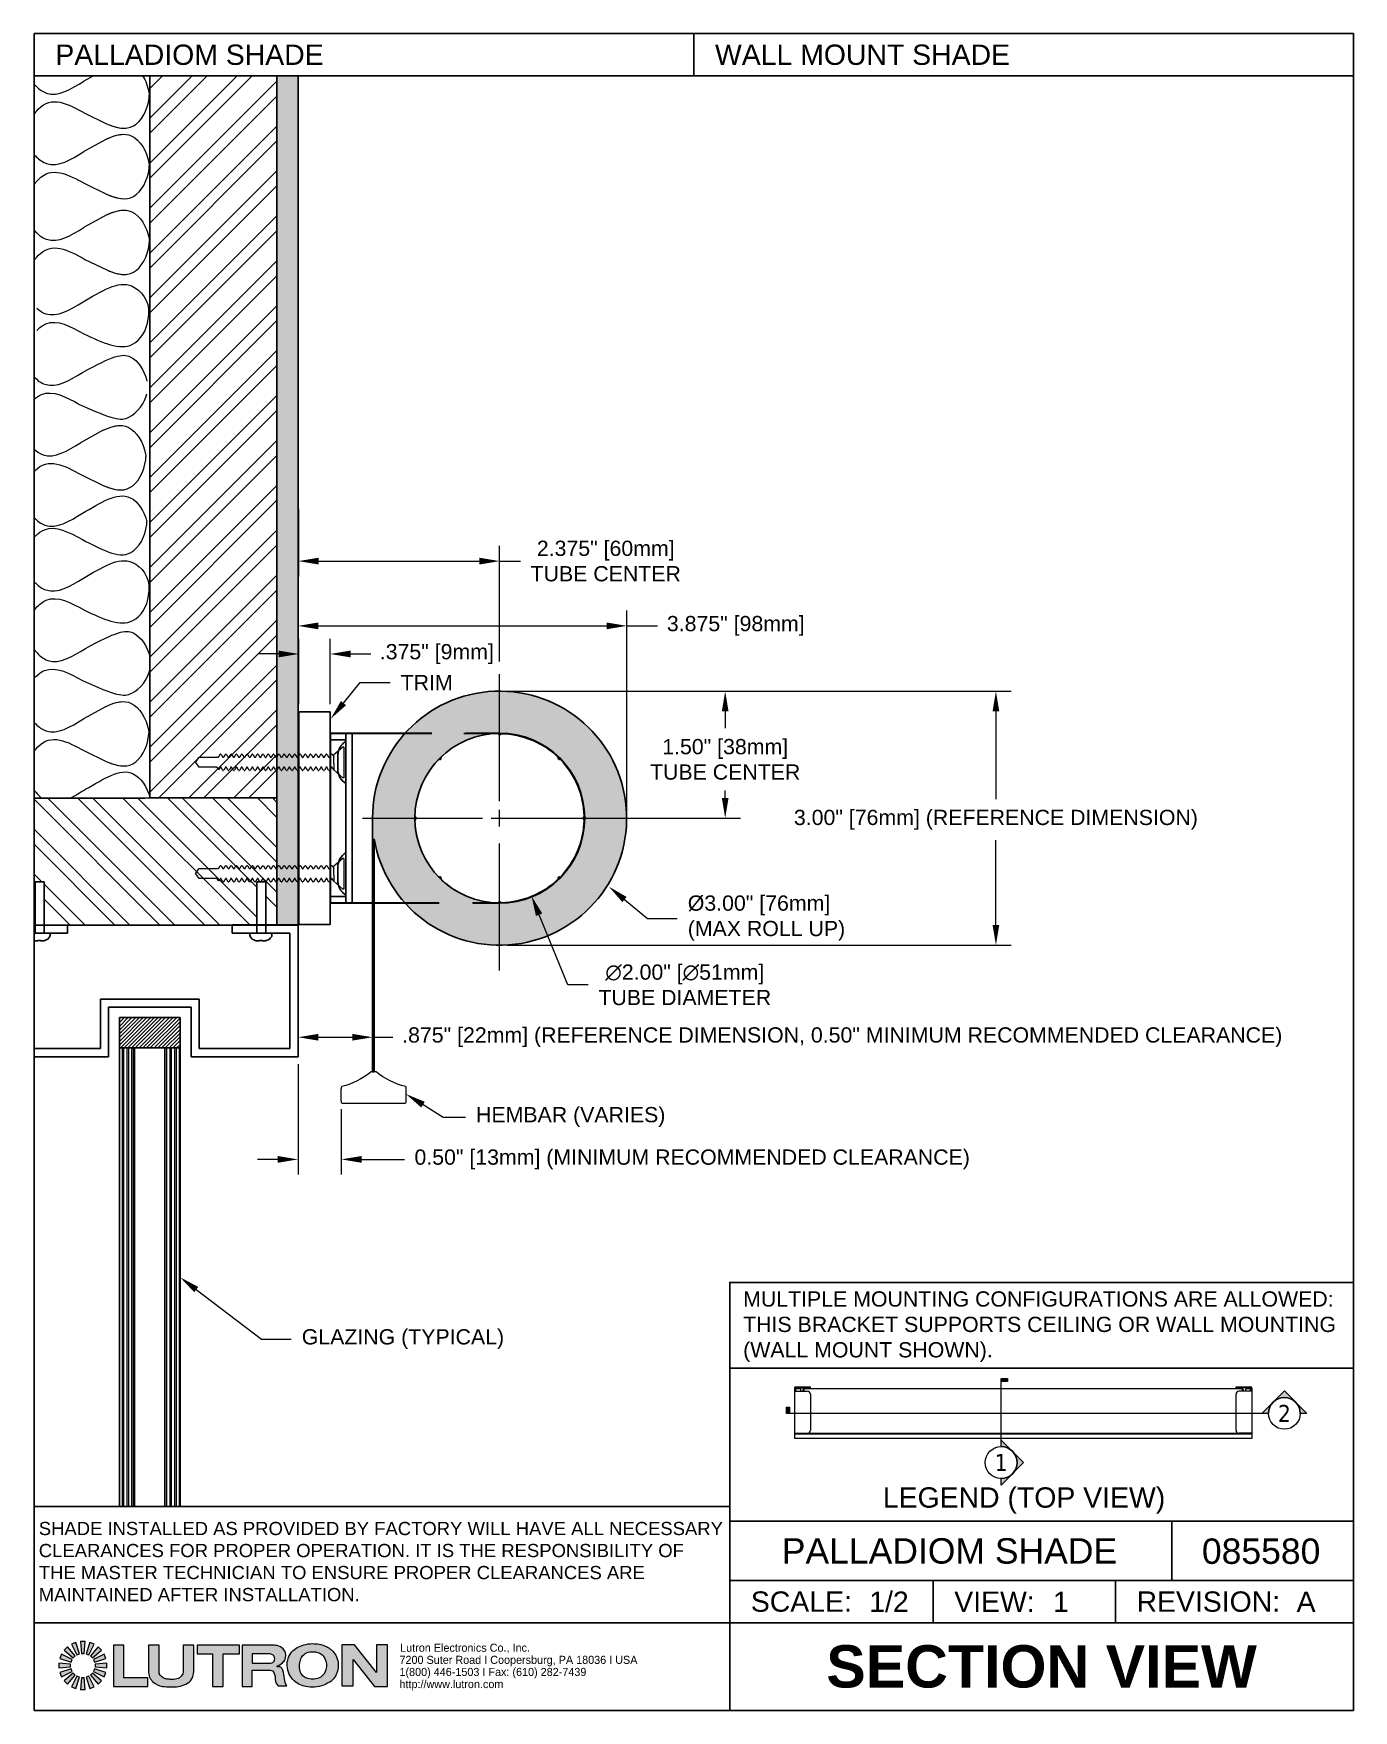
# Paper-space layout 'PALLADIOM_WALL_SECTION-085580' of a CAD drawing. Header units: inches. Extents: x 0.12 to 7.91, y 0.12 to 10.03.
# The model-space entities are those that its viewports show. They can reach past a viewport. Long polylines and large blocks are cut down to what shows.
import ezdxf
from ezdxf import colors
from ezdxf.entities.mleader import LeaderData, LeaderLine
from ezdxf.enums import TextEntityAlignment as Align
from ezdxf.math import Vec2, Vec3

# ---------------------------------------------------------------- set-up
doc = ezdxf.new("R2010")
doc.units = ezdxf.units.IN
doc.header["$LTSCALE"] = 0.5
doc.header["$MEASUREMENT"] = 0
for name, pattern in [('CENTER2', [1.125, 0.75, -0.125, 0.125, -0.125]), ('HIDDEN', [0.2, 0.1, -0.1]), ('HIDDEN2', [0.1875, 0.125, -0.0625])]:
    doc.linetypes.add(name, pattern=pattern)
doc.layers.get('0').update_dxf_attribs({"true_color": 0xc2ced6})
for name, color, linetype, lineweight in [('BORDER', 7, 'Continuous', 30), ('FABRIC-ROLL', 7, 'Continuous', 30), ('HEMBAR', 7, 'Continuous', 9), ('HEMBAR-ENDCAP', 7, 'Continuous', 9), ('SHADE-BRACKET', 7, 'Continuous', 30), ('STRUCTURE-SUB-STRUCTURE_THICK', 7, 'Continuous', 30), ('STRUCTURE-SUB-STRUCTURE_THIN', 7, 'Continuous', 9), ('SUB-BRACKET', 7, 'Continuous', 18), ('SUB-BRACKET_HARDWARE', 7, 'HIDDEN2', 5), ('TEXT', 7, 'Continuous', 18), ('TUBE', 7, 'HIDDEN2', 18), ('TUBE-END_SCREWS', 7, 'Continuous', 9)]:
    doc.layers.add(name, color=color, linetype=linetype, lineweight=lineweight)
doc.layers.add('NON-PRINTING-LAYER', color=7, linetype='Continuous', plot=False)
doc.layers.add('VIEWPORT', color=2, linetype='Continuous')
doc.layers.get('NON-PRINTING-LAYER').off()
doc.layers.get('SUB-BRACKET').off()
doc.layers.get('VIEWPORT').off()
doc.styles.get("Standard").update_dxf_attribs({"font": 'arial.ttf'})
doc.styles.add('Tahoma', font='tahoma.ttf')
doc.styles.add('TEXTSTYLE_4', font='cgomg.ttf')
doc.styles.add('TEXTSTYLE_5', font='cgomgbd.ttf')
doc.dimstyles.new('MM IN LINE', dxfattribs={"dimscale": 0, "dimtxt": 0.09, "dimasz": 0.12, "dimexe": 0.09, "dimexo": 0.045, "dimgap": 0.0625, "dimtad": 0, "dimtih": 1, "dimtoh": 1, "dimrnd": 0.0625, "dimzin": 4, "dimdsep": 46, "dimtxsty": 'Standard', "dimcen": 0.045, "dimclrd": 256, "dimclre": 256, "dimclrt": 256, "dimadec": 0, "dimazin": 1, "dimtfac": 1, "dimtofl": 0, "dimtmove": 0, "dimatfit": 3, "dimfxl": 1, "dimtfill": 1, "dimtolj": 1, "dimtzin": 0, "dimlwd": -1, "dimlwe": -1, "dimarcsym": 0})

psp = doc.layouts.new('PALLADIOM_WALL_SECTION-085580')

# ---------------------------------------------------------------- texts
at = {"layer": 'TEXT', "insert": (4.30996, 2.59938), "char_height": 0.09, "attachment_point": 1}
psp.add_mtext_dynamic_manual_height_columns('MULTIPLE MOUNTING CONFIGURATIONS ARE ALLOWED:\\PTHIS BRACKET SUPPORTS CEILING OR WALL MOUNTING\\P(WALL MOUNT SHOWN).', width=3.5730641, gutter_width=1, heights=[0], dxfattribs=at)

msp = doc.modelspace()

# ---------------------------------------------------------------- blocks, each defined once
blk = doc.blocks.new('COMMERCIAL_TITLE_BK_ATTRIBUTE_PORTRAIT_PN')
for tag, p in [('POWER_TYPE', (0.2501, 9.9)), ('MOUNT', (4.1437, 9.9)), ('#/#', (5.0542, 0.7669)), ('VIEW', (6.1391, 0.7669)), ('REV', (7.5771, 0.7669))]:
    blk.add_attdef(tag, text='', height=0.12).set_placement(p, align=Align.MIDDLE_LEFT)
for tag, p in [('ROLL_TYPE', (4.8215, 1.0669)), ('PN', (7.2095, 1.0654))]:
    blk.add_attdef(tag, text='', height=0.15).set_placement(p, align=Align.MIDDLE_CENTER)
blk = doc.blocks.new('SECTION ARROW')
blk.add_hatch(color=256).paths.add_polyline_path([(4.656, 1.944), (4.656, 1.9272), (4.6185, 1.9272), (4.6185, 1.944)])
h = blk.add_hatch(color=256)
edge = h.paths.add_edge_path()
edge.add_line((4.6185, 1.5419), (4.6185, 1.5807))
edge.add_line((4.6185, 1.5807), (4.7511, 1.4481))
edge.add_line((4.7511, 1.4481), (4.6185, 1.3155))
edge.add_line((4.6185, 1.3155), (4.6185, 1.3544))
edge.add_arc((4.6185, 1.4481), 0.0938, 270, 450)
blk.add_line((4.6185, 1.5419), (4.6185, 1.944))
blk.add_lwpolyline([(4.656, 1.944), (4.656, 1.9272), (4.6185, 1.9272), (4.6185, 1.944)], close=True)
blk.add_lwpolyline([(4.6185, 1.5419), (4.6185, 1.5807), (4.7511, 1.4481), (4.6185, 1.3155), (4.6185, 1.3544, 1)], format="xyb", close=True)
blk.add_circle((4.6185, 1.4481), 0.0938)
at = {"style": 'Tahoma', "flags": 8}
blk.add_attdef('VIEWNUMBER', text='', height=0.0375, dxfattribs=at).set_placement((4.6185, 1.4481), align=Align.MIDDLE_CENTER)
blk = doc.blocks.new('SEC_AARROW 2')
h = blk.add_hatch(color=256)
edge = h.paths.add_edge_path()
edge.add_line((-0.0938, 0), (-0.1326, 0))
edge.add_line((-0.1326, 0), (0, 0.1326))
edge.add_line((0, 0.1326), (0.1326, 0))
edge.add_line((0.1326, 0), (0.0938, 0))
edge.add_arc((0, 0), 0.0938, 0, 180)
blk.add_hatch(color=256).paths.add_polyline_path([(-2.939, 0.0375), (-2.9222, 0.0375), (-2.9222, 0), (-2.939, 0)])
blk.add_line((-0.0938, 0), (-2.939, 0))
blk.add_lwpolyline([(-0.0938, 0), (-0.1326, 0), (0, 0.1326), (0.1326, 0), (0.0938, 0, 1)], format="xyb", close=True)
blk.add_lwpolyline([(-2.939, 0.0375), (-2.9222, 0.0375), (-2.9222, 0), (-2.939, 0)], close=True)
blk.add_circle((0, 0), 0.0938)
at = {"style": 'Tahoma', "flags": 8}
blk.add_attdef('VIEWNUMBER', text='', height=0.0375, dxfattribs=at).set_placement((0, 0), align=Align.MIDDLE_CENTER)
blk = doc.blocks.new('CONSUMER_BORDER_PORTRAIT')
at = {"layer": 'TEXT'}
h = blk.add_hatch(color=256, dxfattribs=at)
h.paths.add_polyline_path([(0.4043, 0.4622), (0.4198, 0.4622), (0.4256, 0.5319), (0.3985, 0.5319)])
h.paths.add_polyline_path([(0.4198, 0.3182), (0.4043, 0.3182), (0.3985, 0.2485), (0.4256, 0.2485)])
h.paths.add_polyline_path([(0.2703, 0.3767), (0.34, 0.3825), (0.34, 0.398), (0.2703, 0.4038)])
h.paths.add_polyline_path([(0.4841, 0.3825), (0.5537, 0.3767), (0.5537, 0.4038), (0.4841, 0.398)])
h.paths.add_polyline_path([(0.4324, 0.4597), (0.4467, 0.4538), (0.4788, 0.5159), (0.4537, 0.5263)])
h.paths.add_polyline_path([(0.3916, 0.3207), (0.3773, 0.3266), (0.3453, 0.2645), (0.3703, 0.2541)])
h.paths.add_polyline_path([(0.2759, 0.4319), (0.3425, 0.4106), (0.3484, 0.4249), (0.2863, 0.457)])
h.paths.add_polyline_path([(0.4756, 0.3555), (0.5377, 0.3235), (0.5481, 0.3485), (0.4815, 0.3698)])
h.paths.add_polyline_path([(0.4575, 0.4466), (0.4684, 0.4357), (0.5218, 0.4808), (0.5026, 0.5)])
h.paths.add_polyline_path([(0.3666, 0.3338), (0.3556, 0.3447), (0.3022, 0.2996), (0.3214, 0.2804)])
h.paths.add_polyline_path([(0.3022, 0.4808), (0.3556, 0.4357), (0.3666, 0.4466), (0.3214, 0.5)])
h.paths.add_polyline_path([(0.4575, 0.3338), (0.5026, 0.2804), (0.5218, 0.2996), (0.4684, 0.3447)])
h.paths.add_polyline_path([(0.4756, 0.4249), (0.4815, 0.4106), (0.5481, 0.4319), (0.5377, 0.457)])
h.paths.add_polyline_path([(0.3484, 0.3555), (0.3425, 0.3698), (0.2759, 0.3485), (0.2863, 0.3235)])
h.paths.add_polyline_path([(0.3453, 0.5159), (0.3773, 0.4538), (0.3916, 0.4597), (0.3703, 0.5263)])
h.paths.add_polyline_path([(0.4324, 0.3207), (0.4537, 0.2541), (0.4788, 0.2645), (0.4467, 0.3266)])
h = blk.add_hatch(color=256, dxfattribs=at)
edge = h.paths.add_edge_path()
edge.add_line((0.5923, 0.2674), (0.7959, 0.2674))
edge.add_line((0.7959, 0.2674), (0.7959, 0.3182))
edge.add_line((0.7959, 0.3182), (0.6544, 0.3182))
edge.add_line((0.6544, 0.3182), (0.6544, 0.51))
edge.add_line((0.6544, 0.51), (0.5923, 0.51))
edge.add_line((0.5923, 0.51), (0.5923, 0.2674))
edge = h.paths.add_edge_path()
edge.add_spline(control_points=[(0.7999, 0.3555), (0.7989, 0.3325), (0.819, 0.2888), (0.877, 0.2648), (0.9251, 0.2649), (0.9683, 0.2628), (1.0101, 0.2729), (1.0555, 0.2993), (1.0669, 0.3358), (1.0682, 0.3555)], knot_values=[0, 0, 0, 0, 0.188111, 0.359458, 0.484066, 0.584571, 0.714437, 0.834186, 1, 1, 1, 1], degree=3, periodic=0)
edge.add_line((1.0682, 0.3555), (1.0682, 0.51))
edge.add_line((1.0682, 0.51), (1.0045, 0.51))
edge.add_line((1.0045, 0.51), (1.0045, 0.3555))
edge.add_spline(control_points=[(1.0045, 0.3555), (1.0041, 0.3459), (0.9973, 0.3254), (0.9664, 0.3076), (0.9339, 0.3088), (0.9058, 0.3092), (0.8773, 0.3211), (0.8615, 0.3385), (0.8622, 0.3555)], knot_values=[0, 0, 0, 0, 0.15202, 0.320142, 0.51822, 0.660899, 0.757095, 1, 1, 1, 1], degree=3, periodic=0)
edge.add_line((0.8622, 0.3555), (0.8622, 0.51))
edge.add_line((0.8622, 0.51), (0.7999, 0.51))
edge.add_line((0.7999, 0.51), (0.7999, 0.3555))
h.paths.add_polyline_path([(1.0862, 0.4597), (1.178, 0.4597), (1.178, 0.2674), (1.2413, 0.2674), (1.2413, 0.4597), (1.337, 0.4597), (1.337, 0.51), (1.0862, 0.51)])
edge = h.paths.add_edge_path()
edge.add_line((1.3527, 0.2674), (1.4123, 0.2674))
edge.add_line((1.4123, 0.2674), (1.4123, 0.3624))
edge.add_line((1.4123, 0.3624), (1.5188, 0.3624))
edge.add_spline(control_points=[(1.5188, 0.3624), (1.5394, 0.3615), (1.5502, 0.3211), (1.548, 0.2842), (1.5659, 0.271)], knot_values=[0, 0, 0, 0, 0.461097, 1, 1, 1, 1], degree=3, periodic=0)
edge.add_line((1.5659, 0.271), (1.6155, 0.271))
edge.add_spline(control_points=[(1.6155, 0.271), (1.6078, 0.2832), (1.6014, 0.3149), (1.5988, 0.3504), (1.5845, 0.3822), (1.5717, 0.3826), (1.559, 0.3825)], knot_values=[0, 0, 0, 0, 0.309273, 0.686569, 0.804595, 1, 1, 1, 1], degree=3, periodic=0)
edge.add_line((1.559, 0.3825), (1.559, 0.3883))
edge.add_spline(control_points=[(1.559, 0.3883), (1.5712, 0.3908), (1.5888, 0.4033), (1.6078, 0.4248), (1.6111, 0.4468), (1.6087, 0.4682), (1.5942, 0.4946), (1.5671, 0.507), (1.5438, 0.5104), (1.5339, 0.51), (1.5293, 0.51)], knot_values=[0, 0, 0, 0, 0.183729, 0.323126, 0.41577, 0.510898, 0.645084, 0.849809, 0.930648, 1, 1, 1, 1], degree=3, periodic=0)
edge.add_line((1.5293, 0.51), (1.3527, 0.51))
edge.add_line((1.3527, 0.51), (1.3527, 0.2674))
edge = h.paths.add_edge_path()
edge.add_line((1.4123, 0.4039), (1.5009, 0.4039))
edge.add_spline(control_points=[(1.5009, 0.4039), (1.5083, 0.4039), (1.5274, 0.4026), (1.547, 0.4183), (1.546, 0.44), (1.5303, 0.4591), (1.5114, 0.4597), (1.5009, 0.4597)], knot_values=[0, 0, 0, 0, 0.230109, 0.419054, 0.563256, 0.732365, 1, 1, 1, 1], degree=3, periodic=0)
edge.add_line((1.5009, 0.4597), (1.4123, 0.4597))
edge.add_line((1.4123, 0.4597), (1.4123, 0.4039))
h.paths.add_polyline_path([(1.9419, 0.271), (2.0085, 0.271), (2.0085, 0.4256), (2.1332, 0.2674), (2.2114, 0.2674), (2.2114, 0.5118), (2.145, 0.5118), (2.145, 0.3485), (2.0163, 0.5118), (1.9419, 0.5118)])
edge = h.paths.add_edge_path()
edge.add_spline(control_points=[(1.7707, 0.5194), (1.7523, 0.5195), (1.7072, 0.513), (1.636, 0.4778), (1.6057, 0.3838), (1.6498, 0.2926), (1.7288, 0.2619), (1.7948, 0.2617), (1.8439, 0.2774), (1.8973, 0.3071), (1.9297, 0.3774), (1.9099, 0.4587), (1.8573, 0.503), (1.8098, 0.5165), (1.7827, 0.5194), (1.7707, 0.5194)], knot_values=[0, 0, 0, 0, 0.06306, 0.155327, 0.255366, 0.367513, 0.466924, 0.528817, 0.591533, 0.641692, 0.734618, 0.832299, 0.906956, 0.958757, 1, 1, 1, 1], degree=3, periodic=0)
edge = h.paths.add_edge_path()
edge.add_spline(control_points=[(1.7707, 0.4713), (1.7579, 0.4713), (1.731, 0.4693), (1.7008, 0.4419), (1.6912, 0.4041), (1.6898, 0.3655), (1.7074, 0.3236), (1.7487, 0.3096), (1.789, 0.3092), (1.8348, 0.3268), (1.857, 0.3847), (1.8424, 0.4429), (1.8029, 0.4698), (1.7804, 0.4713), (1.7707, 0.4713)], knot_values=[0, 0, 0, 0, 0.074304, 0.154386, 0.220079, 0.299568, 0.381617, 0.466113, 0.537445, 0.620684, 0.736064, 0.868297, 0.943341, 1, 1, 1, 1], degree=3, periodic=0)
at = {"layer": 'BORDER'}
for p, q in [((4.0188, 9.7751), (4.0188, 10.0251)), ((0.125, 9.7751), (7.9125, 9.7751)), ((4.2305, 2.1462), (7.9125, 2.1462)), ((4.2305, 1.3284), (0.125, 1.3284)), ((6.8407, 0.8919), (6.8407, 1.2419)), ((5.4313, 0.6419), (5.4313, 0.8919)), ((6.5071, 0.6419), (6.5071, 0.8919)), ((0.125, 0.6419), (7.9125, 0.6419))]:
    blk.add_line(p, q, dxfattribs=at)
blk.add_lwpolyline([(7.9125, 0.125), (0.125, 0.125), (0.125, 10.0251), (7.9125, 10.0251)], close=True, dxfattribs=at)
for points in [[(7.9126, 1.2419), (4.2305, 1.2419), (4.2305, 2.1462)], [(7.9125, 0.8919), (4.2305, 0.8919), (4.2305, 1.2419)], [(4.2305, 0.125), (4.2305, 0.6419), (4.2305, 0.8919)]]:
    blk.add_lwpolyline(points, dxfattribs=at)
at = {"layer": 'TEXT'}
for p, q in [((4.6131, 2.0277), (4.6131, 1.7302)), ((4.6131, 2.0103), (4.6216, 2.0103)), ((4.6187, 2.0277), (4.6187, 2.0103)), ((4.6216, 2.0197), (4.6187, 2.0197)), ((4.6216, 2.0362), (4.7069, 2.0362)), ((4.6216, 2.0305), (4.7069, 2.0305)), ((4.6216, 2.0221), (4.6216, 2.0197)), ((4.6216, 2.0103), (4.6881, 2.0103)), ((4.6482, 2.0245), (4.624, 2.0245)), ((4.649, 2.0116), (4.6477, 2.0103)), ((4.6506, 2.0155), (4.6506, 2.0221)), ((4.6647, 2.0103), (4.6647, 2.0198)), ((4.6694, 2.0192), (4.6694, 2.0247)), ((7.2569, 2.0247), (4.6694, 2.0247)), ((4.6694, 2.0114), (4.6694, 2.0192)), ((4.6694, 2.0103), (4.6694, 2.0114)), ((4.7069, 2.0305), (4.7069, 2.0362)), ((4.7069, 1.9915), (4.7069, 1.78)), ((7.2194, 2.0362), (7.3047, 2.0362)), ((7.2194, 2.0305), (7.2194, 2.0362)), ((7.3047, 2.0305), (7.2194, 2.0305)), ((7.2194, 1.78), (7.2194, 1.9915)), ((7.3047, 2.0103), (7.2381, 2.0103)), ((7.2569, 2.0192), (7.2569, 2.0247)), ((7.2569, 2.0114), (7.2569, 2.0192)), ((7.2569, 2.0114), (7.2569, 2.0103)), ((7.2616, 2.0198), (7.2616, 2.0103)), ((7.3046, 2.0245), (7.2756, 2.0245)), ((7.2756, 2.0245), (7.2756, 2.0155)), ((7.2785, 2.0103), (7.2773, 2.0116)), ((7.3046, 2.0103), (7.3046, 2.0245)), ((7.3131, 2.0103), (7.3047, 2.0103)), ((7.3075, 2.0103), (7.3075, 2.0277)), ((7.3131, 2.0277), (7.3131, 1.7302)), ((4.6131, 1.7613), (4.6216, 1.7613)), ((7.3131, 1.756), (4.6131, 1.756)), ((7.3131, 1.7302), (4.6131, 1.7302)), ((4.6187, 1.7613), (4.6187, 1.756)), ((4.6216, 1.7613), (4.6881, 1.7613)), ((4.6441, 1.757), (4.6441, 1.7573)), ((4.6441, 1.7569), (4.6441, 1.757)), ((4.6442, 1.757), (4.6441, 1.757)), ((4.6441, 1.7569), (4.6441, 1.7569)), ((4.6442, 1.7613), (4.6443, 1.7569)), ((4.6443, 1.7569), (4.6442, 1.756)), ((4.6461, 1.7569), (4.6462, 1.7613)), ((4.6462, 1.756), (4.6461, 1.7569)), ((4.6503, 1.7569), (4.6503, 1.7613)), ((4.6503, 1.756), (4.6503, 1.7569)), ((4.6694, 1.7602), (4.6694, 1.7613)), ((7.2569, 1.7602), (4.6694, 1.7602)), ((7.3047, 1.7613), (7.2381, 1.7613)), ((7.2569, 1.7613), (7.2569, 1.7602)), ((7.3131, 1.7613), (7.3047, 1.7613)), ((7.3075, 1.756), (7.3075, 1.7613)), ((0.3666, 0.4466), (0.3214, 0.5)), ((0.3703, 0.5263), (0.3453, 0.5159)), ((0.3453, 0.5159), (0.3773, 0.4538)), ((0.3916, 0.4597), (0.3703, 0.5263)), ((0.3985, 0.5319), (0.4043, 0.4622)), ((0.4256, 0.5319), (0.3985, 0.5319)), ((0.4198, 0.4622), (0.4256, 0.5319)), ((0.4537, 0.5263), (0.4324, 0.4597)), ((0.4467, 0.4538), (0.4788, 0.5159)), ((0.4788, 0.5159), (0.4537, 0.5263)), ((0.5026, 0.5), (0.4575, 0.4466)), ((0.5218, 0.4808), (0.5026, 0.5)), ((0.5923, 0.51), (0.5923, 0.2674)), ((0.6544, 0.51), (0.5923, 0.51)), ((0.6544, 0.3182), (0.6544, 0.51)), ((0.7999, 0.51), (0.7999, 0.3555)), ((0.8622, 0.51), (0.7999, 0.51)), ((0.8622, 0.3555), (0.8622, 0.51)), ((1.0045, 0.51), (1.0045, 0.3555)), ((1.0682, 0.51), (1.0045, 0.51)), ((1.0682, 0.3555), (1.0682, 0.51)), ((1.0862, 0.51), (1.0862, 0.4597)), ((1.337, 0.51), (1.0862, 0.51)), ((1.337, 0.4597), (1.337, 0.51)), ((1.3527, 0.51), (1.3527, 0.2674)), ((1.5293, 0.51), (1.3527, 0.51)), ((1.9419, 0.5118), (1.9419, 0.271)), ((2.0163, 0.5118), (1.9419, 0.5118)), ((2.145, 0.3485), (2.0163, 0.5118)), ((2.145, 0.5118), (2.145, 0.3485)), ((2.2114, 0.5118), (2.145, 0.5118)), ((2.2114, 0.2674), (2.2114, 0.5118)), ((0.3484, 0.4249), (0.2863, 0.457)), ((0.3022, 0.4808), (0.3556, 0.4357)), ((0.3425, 0.4106), (0.3484, 0.4249)), ((0.3556, 0.4357), (0.3666, 0.4466)), ((0.3773, 0.4538), (0.3916, 0.4597)), ((0.4043, 0.4622), (0.4198, 0.4622)), ((0.4324, 0.4597), (0.4467, 0.4538)), ((0.4575, 0.4466), (0.4684, 0.4357)), ((0.4684, 0.4357), (0.5218, 0.4808)), ((0.5377, 0.457), (0.4756, 0.4249)), ((0.4756, 0.4249), (0.4815, 0.4106)), ((0.4815, 0.4106), (0.5481, 0.4319)), ((0.5537, 0.4038), (0.4841, 0.398)), ((0.4841, 0.398), (0.4841, 0.3825)), ((0.5481, 0.4319), (0.5377, 0.457)), ((0.5537, 0.3767), (0.5537, 0.4038)), ((1.0862, 0.4597), (1.178, 0.4597)), ((1.178, 0.4597), (1.178, 0.2674)), ((1.2413, 0.2674), (1.2413, 0.4597)), ((1.2413, 0.4597), (1.337, 0.4597)), ((1.4123, 0.4597), (1.4123, 0.4039)), ((1.5009, 0.4597), (1.4123, 0.4597)), ((1.4123, 0.4039), (1.5009, 0.4039)), ((2.0085, 0.271), (2.0085, 0.4256)), ((2.0085, 0.4256), (2.1332, 0.2674)), ((0.2863, 0.3235), (0.3484, 0.3555)), ((0.3556, 0.3447), (0.3022, 0.2996)), ((0.3214, 0.2804), (0.3666, 0.3338)), ((0.3484, 0.3555), (0.3425, 0.3698)), ((0.3773, 0.3266), (0.3453, 0.2645)), ((0.3666, 0.3338), (0.3556, 0.3447)), ((0.3703, 0.2541), (0.3916, 0.3207)), ((0.3916, 0.3207), (0.3773, 0.3266)), ((0.4043, 0.3182), (0.3985, 0.2485)), ((0.4198, 0.3182), (0.4043, 0.3182)), ((0.4256, 0.2485), (0.4198, 0.3182)), ((0.4467, 0.3266), (0.4324, 0.3207)), ((0.4324, 0.3207), (0.4537, 0.2541)), ((0.4788, 0.2645), (0.4467, 0.3266)), ((0.4684, 0.3447), (0.4575, 0.3338)), ((0.4575, 0.3338), (0.5026, 0.2804)), ((0.5218, 0.2996), (0.4684, 0.3447)), ((0.4815, 0.3698), (0.4756, 0.3555)), ((0.4756, 0.3555), (0.5377, 0.3235)), ((0.5481, 0.3485), (0.4815, 0.3698)), ((0.4841, 0.3825), (0.5537, 0.3767)), ((0.5026, 0.2804), (0.5218, 0.2996)), ((0.5377, 0.3235), (0.5481, 0.3485)), ((0.7959, 0.3182), (0.6544, 0.3182)), ((0.7959, 0.2674), (0.7959, 0.3182)), ((1.4123, 0.2674), (1.4123, 0.3624)), ((1.4123, 0.3624), (1.5188, 0.3624)), ((1.559, 0.3825), (1.559, 0.3883)), ((0.3453, 0.2645), (0.3703, 0.2541)), ((0.3985, 0.2485), (0.4256, 0.2485)), ((0.4537, 0.2541), (0.4788, 0.2645)), ((0.5923, 0.2674), (0.7959, 0.2674)), ((1.178, 0.2674), (1.2413, 0.2674)), ((1.3527, 0.2674), (1.4123, 0.2674)), ((1.5659, 0.271), (1.6155, 0.271)), ((1.9419, 0.271), (2.0085, 0.271)), ((2.1332, 0.2674), (2.2114, 0.2674))]:
    blk.add_line(p, q, dxfattribs=at)
at = {"layer": 'TEXT', "linetype": 'Continuous'}
for p, q in [((0.3214, 0.5), (0.3022, 0.4808)), ((0.2703, 0.4038), (0.2703, 0.3767)), ((0.34, 0.398), (0.2703, 0.4038)), ((0.2863, 0.457), (0.2759, 0.4319)), ((0.2759, 0.4319), (0.3425, 0.4106)), ((0.34, 0.3825), (0.34, 0.398)), ((0.2703, 0.3767), (0.34, 0.3825)), ((0.3425, 0.3698), (0.2759, 0.3485)), ((0.2759, 0.3485), (0.2863, 0.3235)), ((0.3022, 0.2996), (0.3214, 0.2804))]:
    blk.add_line(p, q, dxfattribs=at)
at = {"layer": 'TEXT'}
for points in [[(4.6441, 1.7573), (4.6441, 1.7578), (4.6441, 1.7586), (4.6442, 1.7593), (4.6442, 1.76), (4.6442, 1.7605)], [(4.6441, 1.756), (4.6441, 1.7565), (4.6441, 1.7569)], [(4.6443, 1.7569), (4.6442, 1.7569), (4.6442, 1.757)]]:
    blk.add_lwpolyline(points, dxfattribs=at)
for centre, radius, start, end in [((4.6216, 2.0277), 0.00844, 90, 180), ((4.6216, 2.0277), 0.00281, 90, 180), ((4.624, 2.0221), 0.0024, 90, 180), ((4.6482, 2.0221), 0.0024, 0, 90), ((4.645, 2.0155), 0.00562, 315, 0), ((4.6692, 2.0198), 0.0045, 91, 180), ((4.6881, 1.9915), 0.0187, 0, 90), ((7.2381, 1.9915), 0.0187, 90, 180), ((7.2571, 2.0198), 0.0045, 0, 89), ((7.2812, 2.0155), 0.00562, 180, 225), ((7.3047, 2.0277), 0.00844, 0, 90), ((7.3047, 2.0277), 0.00281, 0, 90), ((4.6881, 1.78), 0.0187, 270, 0), ((7.2381, 1.78), 0.0187, 180, 270)]:
    blk.add_arc(centre, radius, start, end, dxfattribs=at)
for points, knots in [([(1.559, 0.3883), (1.5712, 0.3908), (1.5888, 0.4033), (1.6078, 0.4248), (1.6111, 0.4468), (1.6087, 0.4682), (1.5942, 0.4946), (1.5671, 0.507), (1.5438, 0.5104), (1.5339, 0.51), (1.5293, 0.51)], [0, 0, 0, 0, 0.183729, 0.323126, 0.41577, 0.510898, 0.645084, 0.849809, 0.930648, 1, 1, 1, 1]), ([(1.7707, 0.5194), (1.7523, 0.5195), (1.7072, 0.513), (1.636, 0.4778), (1.6057, 0.3838), (1.6498, 0.2926), (1.7288, 0.2619), (1.7948, 0.2617), (1.8439, 0.2774), (1.8973, 0.3071), (1.9297, 0.3774), (1.9099, 0.4587), (1.8573, 0.503), (1.8098, 0.5165), (1.7827, 0.5194), (1.7707, 0.5194)], [0, 0, 0, 0, 0.06306, 0.155327, 0.255366, 0.367513, 0.466924, 0.528817, 0.591533, 0.641692, 0.734618, 0.832299, 0.906956, 0.958757, 1, 1, 1, 1]), ([(1.5009, 0.4039), (1.5083, 0.4039), (1.5274, 0.4026), (1.547, 0.4183), (1.546, 0.44), (1.5303, 0.4591), (1.5114, 0.4597), (1.5009, 0.4597)], [0, 0, 0, 0, 0.230109, 0.419054, 0.563256, 0.732365, 1, 1, 1, 1]), ([(1.7707, 0.4713), (1.7579, 0.4713), (1.731, 0.4693), (1.7008, 0.4419), (1.6912, 0.4041), (1.6898, 0.3655), (1.7074, 0.3236), (1.7487, 0.3096), (1.789, 0.3092), (1.8348, 0.3268), (1.857, 0.3847), (1.8424, 0.4429), (1.8029, 0.4698), (1.7804, 0.4713), (1.7707, 0.4713)], [0, 0, 0, 0, 0.074304, 0.154386, 0.220079, 0.299568, 0.381617, 0.466113, 0.537445, 0.620684, 0.736064, 0.868297, 0.943341, 1, 1, 1, 1]), ([(0.7999, 0.3555), (0.7989, 0.3325), (0.819, 0.2888), (0.877, 0.2648), (0.9251, 0.2649), (0.9683, 0.2628), (1.0101, 0.2729), (1.0555, 0.2993), (1.0669, 0.3358), (1.0682, 0.3555)], [0, 0, 0, 0, 0.188111, 0.359458, 0.484066, 0.584571, 0.714437, 0.834186, 1, 1, 1, 1]), ([(1.0045, 0.3555), (1.0041, 0.3459), (0.9973, 0.3254), (0.9664, 0.3076), (0.9339, 0.3088), (0.9058, 0.3092), (0.8773, 0.3211), (0.8615, 0.3385), (0.8622, 0.3555)], [0, 0, 0, 0, 0.15202, 0.320142, 0.51822, 0.660899, 0.757095, 1, 1, 1, 1]), ([(1.5188, 0.3624), (1.5394, 0.3615), (1.5502, 0.3211), (1.548, 0.2842), (1.5659, 0.271)], [0, 0, 0, 0, 0.461097, 1, 1, 1, 1]), ([(1.6155, 0.271), (1.6078, 0.2832), (1.6014, 0.3149), (1.5988, 0.3504), (1.5845, 0.3822), (1.5717, 0.3826), (1.559, 0.3825)], [0, 0, 0, 0, 0.309273, 0.686569, 0.804595, 1, 1, 1, 1])]:
    blk.add_open_spline(points, degree=3, knots=knots, dxfattribs=at)
ref = blk.add_blockref('SECTION ARROW', (1.2145, 0.1405), dxfattribs=at)
ref.add_attrib('VIEWNUMBER', '1', dxfattribs={"layer": '0', "height": 0.1, "style": 'Tahoma'}).set_placement((5.833, 1.5886), align=Align.MIDDLE_CENTER)
ref = blk.add_blockref('SEC_AARROW 2', (7.5049, 1.8789), dxfattribs=at)
ref.add_attrib('VIEWNUMBER', '2', dxfattribs={"layer": '0', "height": 0.1, "style": 'Tahoma'}).set_placement((7.5049, 1.8789), align=Align.MIDDLE_CENTER)
at = {"layer": 'TEXT', "lineweight": 15}
for s, style, p in [('Lutron Electronics Co., Inc.', 'TEXTSTYLE_5', (2.2854, 0.4716)), ('7200 Suter Road I Coopersburg, PA 18036 I USA', 'TEXTSTYLE_4', (2.2813, 0.4)), ('http://www.lutron.com', 'TEXTSTYLE_4', (2.2813, 0.2569)), ('1(800) 446-1503 I Fax: (610) 282-7439', 'TEXTSTYLE_4', (2.2813, 0.3285))]:
    blk.add_text(s, height=0.047717, dxfattribs=dict(at, style=style)).set_placement(p)
at = {"layer": 'TEXT'}
for s, width, gutter_width, heights, insert, char_height, attachment_point in [('LEGEND (TOP VIEW)', 1.712861, 1, [0], (5.1346, 1.4422), 0.12, 1), ('SHADE INSTALLED AS PROVIDED BY FACTORY WILL HAVE ALL NECESSARY CLEARANCES FOR PROPER OPERATION. IT IS THE RESPONSIBILITY OF THE MASTER TECHNICIAN TO ENSURE PROPER CLEARANCES ARE MAINTAINED AFTER INSTALLATION.', 4.040737, 0.681, [0.6436], (0.1522, 1.2382), 0.078, 1), ('SCALE:', 1.2008, 1, [0], (4.3555, 0.7669), 0.12, 4), ('VIEW:', 1.2008, 1, [0], (5.5563, 0.7669), 0.12, 4), ('REVISION:', 1.200751, 1, [0], (6.6321, 0.7669), 0.12, 4), ('{\\fArial|b1|i0|c0|p34;SECTION VIEW}', 3.1875, 1, [0], (6.0715, 0.3835), 0.25, 5)]:
    blk.add_mtext_dynamic_manual_height_columns(s, width=width, gutter_width=gutter_width, heights=heights, dxfattribs=dict(at, insert=insert, char_height=char_height, attachment_point=attachment_point))
blk = doc.blocks.new('WALL')
at = {"layer": 'STRUCTURE-SUB-STRUCTURE_THICK'}
h = blk.add_hatch(dxfattribs=at)
h.set_pattern_fill('AR-SAND', scale=0.0625, angle=90)
h.set_pattern_definition([(127.5, (-0.4687, -28.41562), (-0.12042649, -0.00393708), [0, -0.095, 0, -0.10625, 0, -0.1015625]), (97.5, (-0.4687, -28.41562), (-0.1763841, 0.11061104), [0, -0.05125, 0, -0.085625, 0, -0.0328125]), (57.5, (-0.4687, -28.49249), (-0.0003537, 0.19463387), [0, -0.03125, 0, -0.1125, 0, -0.146875]), (47.5, (-0.4687, -28.49249), (-0.0548547, 0.1878829), [0, -0.015625, 0, -0.07375, 0, -0.084375])])
h.paths.add_polyline_path([(1.6828, 9.7751), (1.5578, 9.7751), (1.5578, 4.7624), (1.6828, 4.7624), (1.6828, 5.5145)])
at = {"layer": 'STRUCTURE-SUB-STRUCTURE_THIN', "linetype": 'Continuous'}
h = blk.add_hatch(dxfattribs=at)
h.set_pattern_fill('ANSI32', color=256, scale=0.5)
h.set_pattern_definition([(45, (-0.05846, -0.88764), (-0.1325825, 0.1325825), []), (45, (0.02993, -0.88764), (-0.1325825, 0.1325825), [])])
h.paths.add_polyline_path([(1.5578, 9.7751), (0.8078, 9.7751), (0.8078, 5.5124), (1.5578, 5.5124)])
h = blk.add_hatch(dxfattribs=at)
h.set_pattern_fill('ANSI32', color=256, scale=0.5, angle=90)
h.set_pattern_definition([(135, (0.07285, -0.8077), (-0.1325825, -0.1325825), []), (135, (0.07285, -0.71932), (-0.1325825, -0.1325825), [])])
h.paths.add_polyline_path([(0.7807, 5.5117), (0.125, 5.5117), (0.125, 4.7621), (0.1305, 4.7621), (0.1312, 5.0166), (0.1839, 5.0166), (0.1839, 4.7621), (1.2939, 4.7621), (1.2939, 4.7624), (1.4395, 4.7624), (1.4402, 5.0166), (1.4929, 5.0166), (1.4929, 4.7624), (1.5578, 4.7624), (1.5578, 5.5124)])
h = blk.add_hatch(dxfattribs=at)
h.set_pattern_fill('ANSI31', color=256, scale=0.125)
h.set_pattern_definition([(45, (-0.94228, 0.051567), (-0.011048543, 0.011048543), [])])
h.paths.add_polyline_path([(0.6286, 4.2151), (0.6286, 4.0361), (0.9865, 4.0361), (0.9865, 4.2151)])
at = {"layer": 'STRUCTURE-SUB-STRUCTURE_THICK'}
for p, q in [((0.8078, 5.5116), (0.8078, 9.7751)), ((1.5578, 9.7751), (0.8078, 9.7751)), ((1.5578, 9.7751), (1.5578, 4.7621)), ((1.6828, 9.7751), (1.5578, 9.7751)), ((1.6828, 5.5145), (1.6828, 9.7751)), ((0.7807, 5.5117), (0.125, 5.5117)), ((0.125, 5.5117), (0.125, 4.7621)), ((1.5578, 5.5124), (0.7807, 5.5117)), ((1.5578, 5.5124), (0.8078, 5.5124)), ((1.6828, 4.7366), (1.6828, 5.5145)), ((0.1304, 4.7138), (0.1312, 5.0166)), ((0.1314, 5.0166), (0.1841, 5.0166)), ((0.1839, 5.0166), (0.1839, 4.7138)), ((1.4394, 4.7138), (1.4402, 5.0166)), ((1.4404, 5.0166), (1.4931, 5.0166)), ((1.4929, 5.0166), (1.4929, 4.7138)), ((0.125, 4.7621), (1.683, 4.7621)), ((0.3217, 4.7138), (0.3217, 4.7624)), ((1.6828, 4.7624), (1.2939, 4.7624)), ((1.2939, 4.7624), (1.2939, 4.7138)), ((1.6828, 3.9846), (1.6828, 4.7625)), ((1.6828, 3.9846), (1.6828, 4.7624)), ((1.683, 4.7621), (1.6828, 4.7366)), ((1.683, 4.7621), (1.6828, 4.1444)), ((0.1213, 4.67), (0.1215, 4.6703)), ((0.1238, 4.7138), (0.3217, 4.7138)), ((0.1395, 4.6677), (0.1457, 4.6677)), ((0.1457, 4.6677), (0.1457, 4.6703)), ((0.1627, 4.6703), (0.1627, 4.6677)), ((0.1627, 4.6677), (0.1689, 4.6677)), ((0.1868, 4.6704), (0.187, 4.6701)), ((1.2939, 4.7138), (1.6342, 4.7138)), ((1.4484, 4.6677), (1.4547, 4.6677)), ((1.4547, 4.6677), (1.4547, 4.6703)), ((1.4717, 4.6703), (1.4717, 4.6677)), ((1.4717, 4.6677), (1.4779, 4.6677)), ((1.6342, 4.7138), (1.6342, 4.0332)), ((1.0995, 4.3249), (0.5161, 4.3249)), ((0.5161, 4.3249), (0.5161, 4.0332)), ((0.5647, 3.9846), (0.5647, 4.2763)), ((0.5647, 4.2763), (1.0509, 4.2763)), ((1.0509, 4.2763), (1.0509, 3.9846)), ((1.0995, 4.0332), (1.0995, 4.3249)), ((0.6286, 4.2151), (0.9865, 4.2151)), ((0.6286, 4.0361), (0.6286, 4.2151)), ((0.9865, 4.2151), (0.9865, 4.0361)), ((0.5161, 4.0332), (0.1238, 4.0332)), ((0.1238, 3.9846), (0.5647, 3.9846)), ((0.6286, 4.0361), (0.6286, 1.3284)), ((0.6286, 4.0361), (0.7181, 4.0361)), ((0.6286, 1.3284), (0.6286, 4.0361)), ((0.9865, 4.0361), (0.6286, 4.0361)), ((0.7181, 4.0361), (0.7181, 1.3284)), ((0.7181, 4.0361), (0.7181, 1.3284)), ((0.8971, 4.0361), (0.8971, 1.3284)), ((0.9865, 4.0361), (0.8971, 4.0361)), ((0.8971, 4.0361), (0.8971, 1.3284)), ((0.9865, 4.0361), (0.9865, 1.3284)), ((0.9865, 1.3284), (0.9865, 4.0361)), ((1.0509, 3.9846), (1.6828, 3.9846)), ((1.6342, 4.0332), (1.0995, 4.0332))]:
    blk.add_line(p, q, dxfattribs=at)
at = {"layer": 'STRUCTURE-SUB-STRUCTURE_THICK', "linetype": 'Continuous'}
for p, q in [((1.4303, 4.67), (1.4305, 4.6703)), ((1.4958, 4.6704), (1.496, 4.6701))]:
    blk.add_line(p, q, dxfattribs=at)
at = {"layer": 'STRUCTURE-SUB-STRUCTURE_THICK'}
for centre, radius, start, end in [((0.1711, 4.7222), 0.0545, 286.9951, 329.23284), ((0.2061, 4.7014), 0.0138, 329.23284, 63.54907), ((1.4112, 4.7013), 0.0138, 116.57481, 210.89104), ((1.4461, 4.7222), 0.0545, 210.89104, 253.12878), ((1.4801, 4.7222), 0.0545, 286.9951, 329.23284), ((1.5151, 4.7014), 0.0138, 329.23284, 63.54907)]:
    blk.add_arc(centre, radius, start, end, dxfattribs=at)
for points, start_tangent, end_tangent in [([(0.1215, 4.6703), (0.124, 4.6696)], (0.954942, -0.296792), (0.967489, -0.252912)), ([(0.124, 4.6696), (0.1248, 4.6694)], (0.967489, -0.252912), (0.971254, -0.238044)), ([(0.1248, 4.6694), (0.1265, 4.669)], (0.971254, -0.238044), (0.977927, -0.208945)), ([(0.1265, 4.669), (0.1276, 4.6688)], (0.977927, -0.208945), (0.981929, -0.18925)), ([(0.1276, 4.6688), (0.129, 4.6685)], (0.981929, -0.18925), (0.986304, -0.16494)), ([(0.129, 4.6685), (0.1304, 4.6683)], (0.986304, -0.16494), (0.989963, -0.14133)), ([(0.1304, 4.6683), (0.1316, 4.6681)], (0.989963, -0.14133), (0.992639, -0.12111)), ([(0.1316, 4.6681), (0.1332, 4.668)], (0.992639, -0.12111), (0.995556, -0.094166)), ([(0.1332, 4.668), (0.1342, 4.6679)], (0.995556, -0.094166), (0.996944, -0.078114)), ([(0.1395, 4.6677), (0.1342, 4.6679)], (-0.999999, -0.001081), (-0.999318, 0.036927)), ([(0.1457, 4.6703), (0.1478, 4.6702), (0.1499, 4.6701), (0.152, 4.6701), (0.1542, 4.6701), (0.1563, 4.6701), (0.1584, 4.6701), (0.1605, 4.6702), (0.1627, 4.6703)], (0.998061, -0.06224), (0.997924, 0.064397)), ([(0.1689, 4.6677), (0.1715, 4.6678)], (0.999999, 0.001081), (0.999236, 0.039091)), ([(0.1715, 4.6678), (0.1722, 4.6678)], (0.999236, 0.039091), (0.998795, 0.049076)), ([(0.1722, 4.6678), (0.1741, 4.6679)], (0.998795, 0.049076), (0.996773, 0.080275)), ([(0.1741, 4.6679), (0.1751, 4.668)], (0.996773, 0.080275), (0.995344, 0.096386)), ([(0.1751, 4.668), (0.1767, 4.6682)], (0.995344, 0.096386), (0.992374, 0.12326)), ([(0.1767, 4.6682), (0.1779, 4.6684)], (0.992374, 0.12326), (0.989643, 0.143547)), ([(0.1779, 4.6684), (0.1793, 4.6686)], (0.989643, 0.143547), (0.985945, 0.167068)), ([(0.1793, 4.6686), (0.1807, 4.6688)], (0.985945, 0.167068), (0.9815, 0.191461)), ([(0.1807, 4.6688), (0.1818, 4.6691)], (0.9815, 0.191461), (0.977476, 0.211047)), ([(0.1818, 4.6691), (0.1835, 4.6694)], (0.977476, 0.211047), (0.97071, 0.240254)), ([(0.1835, 4.6694), (0.1843, 4.6697)], (0.97071, 0.240254), (0.966943, 0.254991)), ([(0.1843, 4.6697), (0.1868, 4.6704)], (0.966943, 0.254991), (0.954298, 0.298856)), ([(1.4305, 4.6703), (1.433, 4.6696)], (0.954942, -0.296792), (0.967489, -0.252912)), ([(1.433, 4.6696), (1.4338, 4.6694)], (0.967489, -0.252912), (0.971254, -0.238044)), ([(1.4338, 4.6694), (1.4355, 4.669)], (0.971254, -0.238044), (0.977927, -0.208945)), ([(1.4355, 4.669), (1.4366, 4.6688)], (0.977927, -0.208945), (0.981929, -0.18925)), ([(1.4366, 4.6688), (1.438, 4.6685)], (0.981929, -0.18925), (0.986304, -0.16494)), ([(1.438, 4.6685), (1.4394, 4.6683)], (0.986304, -0.16494), (0.989963, -0.14133)), ([(1.4394, 4.6683), (1.4406, 4.6681)], (0.989963, -0.14133), (0.992639, -0.12111)), ([(1.4406, 4.6681), (1.4422, 4.668)], (0.992639, -0.12111), (0.995556, -0.094166)), ([(1.4422, 4.668), (1.4432, 4.6679)], (0.995556, -0.094166), (0.996944, -0.078114)), ([(1.4484, 4.6677), (1.4432, 4.6679)], (-0.999999, -0.001081), (-0.999318, 0.036927)), ([(1.4547, 4.6703), (1.4568, 4.6702), (1.4589, 4.6701), (1.461, 4.6701), (1.4632, 4.6701), (1.4653, 4.6701), (1.4674, 4.6701), (1.4695, 4.6702), (1.4717, 4.6703)], (0.998061, -0.06224), (0.997924, 0.064397)), ([(1.4779, 4.6677), (1.4805, 4.6678)], (0.999999, 0.001081), (0.999236, 0.039091)), ([(1.4805, 4.6678), (1.4812, 4.6678)], (0.999236, 0.039091), (0.998795, 0.049076)), ([(1.4812, 4.6678), (1.4831, 4.6679)], (0.998795, 0.049076), (0.996773, 0.080275)), ([(1.4831, 4.6679), (1.4841, 4.668)], (0.996773, 0.080275), (0.995344, 0.096386)), ([(1.4841, 4.668), (1.4857, 4.6682)], (0.995344, 0.096386), (0.992374, 0.12326)), ([(1.4857, 4.6682), (1.4869, 4.6684)], (0.992374, 0.12326), (0.989643, 0.143547)), ([(1.4869, 4.6684), (1.4883, 4.6686)], (0.989643, 0.143547), (0.985945, 0.167068)), ([(1.4883, 4.6686), (1.4897, 4.6688)], (0.985945, 0.167068), (0.9815, 0.191461)), ([(1.4897, 4.6688), (1.4908, 4.6691)], (0.9815, 0.191461), (0.977476, 0.211047)), ([(1.4908, 4.6691), (1.4925, 4.6694)], (0.977476, 0.211047), (0.97071, 0.240254)), ([(1.4925, 4.6694), (1.4933, 4.6697)], (0.97071, 0.240254), (0.966943, 0.254991)), ([(1.4933, 4.6697), (1.4958, 4.6704)], (0.966943, 0.254991), (0.954298, 0.298856))]:
    blk.add_spline(points, degree=3, dxfattribs=dict(at, start_tangent=start_tangent, end_tangent=end_tangent))
at = {"layer": 'STRUCTURE-SUB-STRUCTURE_THIN'}
for p, q in [((0.4745, 9.7751), (0.419, 9.7444)), ((0.1645, 9.5928), (0.1795, 9.6035)), ((0.1795, 9.6035), (0.1951, 9.6119)), ((0.1951, 9.6119), (0.2112, 9.6178)), ((0.2112, 9.6178), (0.2275, 9.6213)), ((0.2275, 9.6213), (0.2442, 9.6225)), ((0.2442, 9.6225), (0.2612, 9.6216)), ((0.2612, 9.6216), (0.2784, 9.619)), ((0.2784, 9.619), (0.2959, 9.6146)), ((0.2959, 9.6146), (0.3137, 9.6089)), ((0.3137, 9.6089), (0.3317, 9.6019)), ((0.1372, 9.5654), (0.1503, 9.5801)), ((0.1503, 9.5801), (0.1645, 9.5928)), ((0.3317, 9.6019), (0.3498, 9.5939)), ((0.3498, 9.5939), (0.3682, 9.585)), ((0.3682, 9.585), (0.3867, 9.5755)), ((0.3867, 9.5755), (0.4054, 9.5655)), ((0.4054, 9.5655), (0.4242, 9.5553)), ((0.4242, 9.5553), (0.5524, 9.4928)), ((0.5524, 9.4021), (0.419, 9.3284)), ((0.1372, 9.1494), (0.1503, 9.1641)), ((0.1503, 9.1641), (0.1645, 9.1768)), ((0.1645, 9.1768), (0.1795, 9.1875)), ((0.1795, 9.1875), (0.1951, 9.1959)), ((0.1951, 9.1959), (0.2112, 9.2018)), ((0.2112, 9.2018), (0.2275, 9.2053)), ((0.2275, 9.2053), (0.2442, 9.2065)), ((0.2442, 9.2065), (0.2612, 9.2056)), ((0.2612, 9.2056), (0.2784, 9.203)), ((0.2784, 9.203), (0.2959, 9.1986)), ((0.2959, 9.1986), (0.3137, 9.1929)), ((0.3137, 9.1929), (0.3317, 9.1859)), ((0.3317, 9.1859), (0.3498, 9.1779)), ((0.3498, 9.1779), (0.3682, 9.169)), ((0.3682, 9.169), (0.3867, 9.1595)), ((0.3867, 9.1595), (0.4054, 9.1495)), ((0.4054, 9.1495), (0.4242, 9.1393)), ((0.4242, 9.1393), (0.5524, 9.0768)), ((0.5531, 8.9547), (0.4196, 8.881)), ((0.1378, 8.702), (0.151, 8.7167)), ((0.151, 8.7167), (0.1652, 8.7294)), ((0.1652, 8.7294), (0.1802, 8.7401)), ((0.1802, 8.7401), (0.1958, 8.7485)), ((0.1958, 8.7485), (0.2118, 8.7544)), ((0.2118, 8.7544), (0.2281, 8.7579)), ((0.2281, 8.7579), (0.2448, 8.7591)), ((0.2448, 8.7591), (0.2618, 8.7582)), ((0.2618, 8.7582), (0.279, 8.7555)), ((0.279, 8.7555), (0.2966, 8.7512)), ((0.2966, 8.7512), (0.3143, 8.7455)), ((0.3143, 8.7455), (0.3323, 8.7385)), ((0.3323, 8.7385), (0.3505, 8.7304)), ((0.3505, 8.7304), (0.3688, 8.7216)), ((0.3688, 8.7216), (0.3873, 8.7121)), ((0.3873, 8.7121), (0.406, 8.7021)), ((0.406, 8.7021), (0.4248, 8.6919)), ((0.4248, 8.6919), (0.5531, 8.6294)), ((0.5323, 7.6829), (0.3988, 7.6092)), ((0.125, 7.4391), (0.1302, 7.4448)), ((0.1302, 7.4448), (0.1444, 7.4576)), ((0.1444, 7.4576), (0.1594, 7.4683)), ((0.1594, 7.4683), (0.175, 7.4767)), ((0.175, 7.4767), (0.191, 7.4826)), ((0.191, 7.4826), (0.2074, 7.486)), ((0.2074, 7.486), (0.224, 7.4872)), ((0.224, 7.4872), (0.241, 7.4864)), ((0.241, 7.4864), (0.2583, 7.4837)), ((0.2583, 7.4837), (0.2758, 7.4794)), ((0.2758, 7.4794), (0.2935, 7.4737)), ((0.2935, 7.4737), (0.3115, 7.4667)), ((0.3115, 7.4667), (0.3297, 7.4586)), ((0.3297, 7.4586), (0.348, 7.4497)), ((0.348, 7.4497), (0.3666, 7.4402)), ((0.3666, 7.4402), (0.3852, 7.4303)), ((0.3852, 7.4303), (0.404, 7.4201)), ((0.404, 7.4201), (0.5323, 7.3576)), ((0.5497, 6.053), (0.4162, 5.9792)), ((0.1768, 5.8384), (0.1924, 5.8468)), ((0.1924, 5.8468), (0.2084, 5.8526)), ((0.2084, 5.8526), (0.2247, 5.8561)), ((0.2247, 5.8561), (0.2414, 5.8573)), ((0.2414, 5.8573), (0.2584, 5.8565)), ((0.2584, 5.8565), (0.2756, 5.8538)), ((0.2756, 5.8538), (0.2932, 5.8495)), ((0.2932, 5.8495), (0.3109, 5.8437)), ((0.3109, 5.8437), (0.3289, 5.8367)), ((0.1344, 5.8003), (0.1476, 5.8149)), ((0.1476, 5.8149), (0.1618, 5.8277)), ((0.1618, 5.8277), (0.1768, 5.8384)), ((0.3289, 5.8367), (0.3471, 5.8287)), ((0.3471, 5.8287), (0.3654, 5.8198)), ((0.3654, 5.8198), (0.3839, 5.8103)), ((0.3839, 5.8103), (0.4026, 5.8003)), ((0.4026, 5.8003), (0.4214, 5.7901)), ((0.4214, 5.7901), (0.5497, 5.7276))]:
    blk.add_line(p, q, dxfattribs=at)
at = {"layer": 'STRUCTURE-SUB-STRUCTURE_THIN', "linetype": 'Continuous'}
for p, q in [((0.6457, 1.3284), (0.6457, 4.0361)), ((0.655, 1.3284), (0.655, 4.0361)), ((0.6738, 1.3284), (0.6738, 4.0361)), ((0.6832, 1.3284), (0.6832, 4.0361)), ((0.7019, 1.3284), (0.7019, 4.0361)), ((0.7113, 1.3284), (0.7113, 4.0361)), ((0.8988, 1.3284), (0.8988, 4.0361)), ((0.9082, 1.3284), (0.9082, 4.0361)), ((0.9269, 1.3284), (0.9269, 4.0361)), ((0.9363, 1.3284), (0.9363, 4.0361)), ((0.955, 1.3284), (0.955, 4.0361)), ((0.9644, 1.3284), (0.9644, 4.0361)), ((0.9832, 1.3284), (0.9832, 4.0361))]:
    blk.add_line(p, q, dxfattribs=at)
at = {"layer": 'STRUCTURE-SUB-STRUCTURE_THIN'}
for centre, radius, start, end in [((0.2652, 9.854), 0.1897, 223.58423, 227.55369), ((0.2999, 9.4383), 0.2065, 141.99437, 146.4482), ((0.2652, 9.438), 0.1897, 223.58423, 227.55369), ((0.2999, 9.0223), 0.2065, 141.99437, 146.4482), ((0.2658, 8.9906), 0.1897, 223.58423, 227.55369), ((0.3005, 8.5749), 0.2065, 141.99437, 146.4482), ((0.2424, 6.9203), 0.1768, 127.65805, 131.60672), ((0.2424, 6.9203), 0.1768, 228.39328, 232.34195), ((0.2765, 6.5046), 0.1907, 138.17723, 142.60025), ((0.2765, 6.5046), 0.1907, 217.39975, 221.82277), ((0.2624, 6.0888), 0.1897, 132.44631, 136.41577), ((0.2624, 6.0888), 0.1897, 223.58423, 227.55369), ((0.2971, 5.6731), 0.2065, 141.99437, 146.4482), ((0.2971, 5.6731), 0.2065, 213.5518, 218.00563)]:
    blk.add_arc(centre, radius, start, end, dxfattribs=at)
for points, knots in [([(0.1372, 9.7141), (0.1553, 9.6953), (0.2435, 9.6355), (0.3415, 9.6965), (0.419, 9.7444)], [3.827594, 3.827594, 3.827594, 3.827594, 4.089275, 4.934246, 4.934246, 4.934246, 4.934246]), ([(0.7649, 9.7751), (0.7831, 9.7469), (0.7986, 9.7074), (0.8041, 9.6658), (0.8046, 9.6604)], [3.1157981, 3.1157981, 3.1157981, 3.1157981, 3.4479553, 3.4977612, 3.4977612, 3.4977612, 3.4977612]), ([(0.5524, 9.4928), (0.6118, 9.4672), (0.7219, 9.4415), (0.7985, 9.5775), (0.8044, 9.6549), (0.8046, 9.6604)], [2.165794, 2.165794, 2.165794, 2.165794, 2.791081, 3.447955, 3.497761, 3.497761, 3.497761, 3.497761]), ([(0.5524, 9.4021), (0.6069, 9.4281), (0.7121, 9.4552), (0.7939, 9.3267), (0.8041, 9.2498), (0.8046, 9.2444)], [2.197645, 2.197645, 2.197645, 2.197645, 2.791081, 3.447955, 3.497761, 3.497761, 3.497761, 3.497761]), ([(0.1372, 9.298), (0.1553, 9.2793), (0.2435, 9.2195), (0.3415, 9.2805), (0.419, 9.3284)], [3.827594, 3.827594, 3.827594, 3.827594, 4.089275, 4.934246, 4.934246, 4.934246, 4.934246]), ([(0.5524, 9.0768), (0.6118, 9.0512), (0.7219, 9.0255), (0.7985, 9.1615), (0.8044, 9.2389), (0.8046, 9.2444)], [2.165794, 2.165794, 2.165794, 2.165794, 2.791081, 3.447955, 3.497761, 3.497761, 3.497761, 3.497761]), ([(0.5531, 8.9547), (0.6075, 8.9807), (0.7127, 9.0078), (0.7945, 8.8793), (0.8047, 8.8024), (0.8052, 8.797)], [2.197645, 2.197645, 2.197645, 2.197645, 2.791081, 3.447955, 3.497761, 3.497761, 3.497761, 3.497761]), ([(0.1378, 8.8506), (0.1559, 8.8319), (0.2441, 8.772), (0.3421, 8.8331), (0.4196, 8.881)], [3.827594, 3.827594, 3.827594, 3.827594, 4.089275, 4.934246, 4.934246, 4.934246, 4.934246]), ([(0.5531, 8.6294), (0.6125, 8.6038), (0.7226, 8.5781), (0.7991, 8.7141), (0.805, 8.7915), (0.8052, 8.797)], [2.165794, 2.165794, 2.165794, 2.165794, 2.791081, 3.447955, 3.497761, 3.497761, 3.497761, 3.497761]), ([(0.4138, 8.4418), (0.5213, 8.5015), (0.6781, 8.6139), (0.8104, 8.4402), (0.7989, 8.3633), (0.7995, 8.3578)], [1.740353, 1.740353, 1.740353, 1.740353, 2.791081, 3.447955, 3.497761, 3.497761, 3.497761, 3.497761]), ([(0.14, 8.4037), (0.1562, 8.3889), (0.2417, 8.335), (0.3363, 8.394), (0.4138, 8.4418)], [3.865267, 3.865267, 3.865267, 3.865267, 4.089275, 4.934246, 4.934246, 4.934246, 4.934246]), ([(0.14, 8.2721), (0.1562, 8.2896), (0.2397, 8.3509), (0.339, 8.2963), (0.419, 8.2528)], [3.847976, 3.847976, 3.847976, 3.847976, 4.089275, 4.934246, 4.934246, 4.934246, 4.934246]), ([(0.419, 8.2528), (0.5296, 8.1991), (0.6924, 8.1233), (0.7933, 8.275), (0.7992, 8.3524), (0.7995, 8.3578)], [1.740353, 1.740353, 1.740353, 1.740353, 2.791081, 3.447955, 3.497761, 3.497761, 3.497761, 3.497761]), ([(0.4102, 8.0249), (0.5912, 8.1226), (0.6963, 8.1545), (0.7755, 8.0381), (0.7904, 7.9737)], [2.156458, 2.156458, 2.156458, 2.156458, 2.791081, 3.396262, 3.396262, 3.396262, 3.396262]), ([(0.125, 7.9981), (0.1439, 7.9776), (0.2333, 7.915), (0.3327, 7.977), (0.4102, 8.0249)], [3.810991, 3.810991, 3.810991, 3.810991, 4.089275, 4.934246, 4.934246, 4.934246, 4.934246]), ([(0.125, 7.8665), (0.1383, 7.8786), (0.2183, 7.9311), (0.3126, 7.8793), (0.3926, 7.8358)], [3.903002, 3.903002, 3.903002, 3.903002, 4.089275, 4.934246, 4.934246, 4.934246, 4.934246]), ([(0.3926, 7.8358), (0.5872, 7.7463), (0.6898, 7.7266), (0.7805, 7.8461), (0.7904, 7.8987)], [2.206075, 2.206075, 2.206075, 2.206075, 2.791081, 3.413784, 3.413784, 3.413784, 3.413784]), ([(0.5323, 7.6829), (0.5868, 7.7089), (0.6919, 7.736), (0.7738, 7.6075), (0.7839, 7.5306), (0.7845, 7.5251)], [2.197645, 2.197645, 2.197645, 2.197645, 2.791081, 3.447955, 3.497761, 3.497761, 3.497761, 3.497761]), ([(0.125, 7.571), (0.1412, 7.5562), (0.2267, 7.5023), (0.3213, 7.5613), (0.3988, 7.6092)], [3.865267, 3.865267, 3.865267, 3.865267, 4.089275, 4.934246, 4.934246, 4.934246, 4.934246]), ([(0.5323, 7.3576), (0.5917, 7.332), (0.7018, 7.3062), (0.7783, 7.4423), (0.7842, 7.5197), (0.7845, 7.5251)], [2.165794, 2.165794, 2.165794, 2.165794, 2.791081, 3.447955, 3.497761, 3.497761, 3.497761, 3.497761]), ([(0.4102, 7.1935), (0.5177, 7.2531), (0.6698, 7.3621), (0.7755, 7.2067), (0.7904, 7.1423)], [1.740353, 1.740353, 1.740353, 1.740353, 2.791081, 3.396262, 3.396262, 3.396262, 3.396262]), ([(0.125, 7.1667), (0.1439, 7.1462), (0.2333, 7.0836), (0.3327, 7.1456), (0.4102, 7.1935)], [3.810991, 3.810991, 3.810991, 3.810991, 4.089275, 4.934246, 4.934246, 4.934246, 4.934246]), ([(0.41, 7.0373), (0.5206, 6.9836), (0.6833, 6.8799), (0.7843, 7.0595), (0.7902, 7.1369), (0.7904, 7.1423)], [1.740353, 1.740353, 1.740353, 1.740353, 2.791081, 3.447955, 3.497761, 3.497761, 3.497761, 3.497761]), ([(0.1344, 7.0602), (0.1497, 7.076), (0.2322, 7.1345), (0.33, 7.0808), (0.41, 7.0373)], [3.864812, 3.864812, 3.864812, 3.864812, 4.089275, 4.934246, 4.934246, 4.934246, 4.934246]), ([(0.4162, 6.8106), (0.5237, 6.8703), (0.6805, 6.9827), (0.8128, 6.809), (0.8013, 6.732), (0.8018, 6.7266)], [1.740353, 1.740353, 1.740353, 1.740353, 2.791081, 3.447955, 3.497761, 3.497761, 3.497761, 3.497761]), ([(0.1344, 6.7803), (0.1525, 6.7616), (0.2407, 6.7017), (0.3387, 6.7628), (0.4162, 6.8106)], [3.827594, 3.827594, 3.827594, 3.827594, 4.089275, 4.934246, 4.934246, 4.934246, 4.934246]), ([(0.1344, 6.6317), (0.1523, 6.6536), (0.2383, 6.7217), (0.3414, 6.6651), (0.4214, 6.6216)], [3.807132, 3.807132, 3.807132, 3.807132, 4.089275, 4.934246, 4.934246, 4.934246, 4.934246]), ([(0.4214, 6.6216), (0.532, 6.5679), (0.6947, 6.4921), (0.7957, 6.6438), (0.8016, 6.7211), (0.8018, 6.7266)], [1.740353, 1.740353, 1.740353, 1.740353, 2.791081, 3.447955, 3.497761, 3.497761, 3.497761, 3.497761]), ([(0.4276, 6.3949), (0.6086, 6.4927), (0.7137, 6.5245), (0.7929, 6.4081), (0.8078, 6.3438)], [2.156458, 2.156458, 2.156458, 2.156458, 2.791081, 3.396262, 3.396262, 3.396262, 3.396262]), ([(0.1344, 6.3774), (0.1549, 6.3523), (0.2471, 6.2829), (0.3501, 6.3471), (0.4276, 6.3949)], [3.770727, 3.770727, 3.770727, 3.770727, 4.089275, 4.934246, 4.934246, 4.934246, 4.934246]), ([(0.1344, 6.2288), (0.1497, 6.2446), (0.2322, 6.3031), (0.33, 6.2494), (0.41, 6.2059)], [3.864812, 3.864812, 3.864812, 3.864812, 4.089275, 4.934246, 4.934246, 4.934246, 4.934246]), ([(0.41, 6.2059), (0.6045, 6.1163), (0.7072, 6.0967), (0.7979, 6.2161), (0.8078, 6.2688)], [2.206075, 2.206075, 2.206075, 2.206075, 2.791081, 3.413784, 3.413784, 3.413784, 3.413784]), ([(0.5497, 6.053), (0.6041, 6.0789), (0.7093, 6.1061), (0.7911, 5.9776), (0.8013, 5.9006), (0.8018, 5.8952)], [2.197645, 2.197645, 2.197645, 2.197645, 2.791081, 3.447955, 3.497761, 3.497761, 3.497761, 3.497761]), ([(0.1344, 5.9489), (0.1525, 5.9302), (0.2407, 5.8703), (0.3387, 5.9314), (0.4162, 5.9792)], [3.827594, 3.827594, 3.827594, 3.827594, 4.089275, 4.934246, 4.934246, 4.934246, 4.934246]), ([(0.5497, 5.7276), (0.6091, 5.7021), (0.7192, 5.6763), (0.7957, 5.8124), (0.8016, 5.8897), (0.8018, 5.8952)], [2.165794, 2.165794, 2.165794, 2.165794, 2.791081, 3.447955, 3.497761, 3.497761, 3.497761, 3.497761]), ([(0.4276, 5.5635), (0.5351, 5.6232), (0.6872, 5.7322), (0.7929, 5.5767), (0.8078, 5.5124)], [1.740353, 1.740353, 1.740353, 1.740353, 2.791081, 3.396262, 3.396262, 3.396262, 3.396262])]:
    blk.add_open_spline(points, degree=3, knots=knots, dxfattribs=at)
for points in [[(0.5524, 9.4928), (0.5936, 9.4751), (0.632, 9.4636), (0.6667, 9.4665)], [(0.5524, 9.4021), (0.5933, 9.4216), (0.6315, 9.4337), (0.6667, 9.4297)], [(0.5524, 9.0768), (0.5936, 9.0591), (0.632, 9.0476), (0.6667, 9.0505)], [(0.5531, 8.9547), (0.5939, 8.9742), (0.6322, 8.9863), (0.6673, 8.9823)], [(0.5531, 8.6294), (0.5942, 8.6117), (0.6326, 8.6002), (0.6673, 8.6031)], [(0.5323, 7.6829), (0.5731, 7.7024), (0.6114, 7.7145), (0.6465, 7.7105)], [(0.5323, 7.3576), (0.5734, 7.3399), (0.6118, 7.3284), (0.6465, 7.3312)], [(0.5497, 6.053), (0.5905, 6.0724), (0.6288, 6.0845), (0.6639, 6.0805)], [(0.5497, 5.7276), (0.5908, 5.7099), (0.6292, 5.6985), (0.6639, 5.7013)], [(0.1344, 5.546), (0.1453, 5.5326), (0.1576, 5.521), (0.1706, 5.5117)], [(0.3373, 5.5117), (0.3668, 5.5259), (0.397, 5.5446), (0.4276, 5.5635)]]:
    blk.add_open_spline(points, degree=3, dxfattribs=at)
blk = doc.blocks.new('*D21')
at = {"layer": 'Defpoints', "color": 0, "transparency": 16777216}
for p in [(1.683, 3.9846), (1.9378, 3.7199), (1.683, 3.3784)]:
    blk.add_point(p, dxfattribs=at)
at = {"layer": 'TEXT', "transparency": 16777216}
for p, q in [((1.683, 3.9396), (1.683, 3.2884)), ((1.9378, 3.6749), (1.9378, 3.2884)), ((1.563, 3.3784), (1.443, 3.3784)), ((2.0578, 3.3784), (2.3119, 3.3784))]:
    blk.add_line(p, q, dxfattribs=at)
for points in [[(1.563, 3.3984), (1.563, 3.3584), (1.683, 3.3784)], [(2.0578, 3.3984), (2.0578, 3.3584), (1.9378, 3.3784)]]:
    blk.add_solid(points, dxfattribs=at)
at = {"layer": 'TEXT', "transparency": 16777216, "insert": (4.0091, 3.3784), "char_height": 0.09, "attachment_point": 5, "bg_fill": 3, "box_fill_scale": 1.25, "bg_fill_color": 256, "bg_fill_true_color": 13158600, "bg_fill_transparency": 0}
blk.add_mtext('\\A1;0.50" [13mm] (MINIMUM RECOMMENDED CLEARANCE)', dxfattribs=at)
blk = doc.blocks.new('*D27')
at = {"layer": 'Defpoints', "color": 0, "transparency": 16777216}
for p in [(1.6828, 6.5281), (1.6828, 6.4973), (3.6234, 5.3917)]:
    blk.add_point(p, dxfattribs=at)
at = {"layer": 'TEXT', "transparency": 16777216}
for p, q in [((1.6828, 6.5423), (1.6828, 6.6181)), ((3.6234, 5.4367), (3.6234, 6.6181)), ((1.8028, 6.5281), (3.5034, 6.5281)), ((3.6234, 6.5281), (3.804, 6.5281))]:
    blk.add_line(p, q, dxfattribs=at)
for points in [[(1.8028, 6.5481), (1.8028, 6.5081), (1.6828, 6.5281)], [(3.5034, 6.5481), (3.5034, 6.5081), (3.6234, 6.5281)]]:
    blk.add_solid(points, dxfattribs=at)
at = {"layer": 'TEXT', "transparency": 16777216, "insert": (4.2665, 6.5281), "char_height": 0.09, "attachment_point": 5, "bg_fill": 3, "box_fill_scale": 1.25, "bg_fill_color": 256, "bg_fill_true_color": 13158600, "bg_fill_transparency": 0}
blk.add_mtext('\\A1;3.875" [98mm]', dxfattribs=at)
blk = doc.blocks.new('*D32')
at = {"layer": 'Defpoints', "color": 0, "transparency": 16777216}
for p in [(2.8723, 6.1429), (2.8723, 5.3929), (4.204, 5.3929)]:
    blk.add_point(p, dxfattribs=at)
at = {"layer": 'TEXT', "transparency": 16777216}
for p, q in [((2.9173, 6.1429), (4.294, 6.1429)), ((4.204, 6.0229), (4.204, 5.9238)), ((4.204, 5.5129), (4.204, 5.5554)), ((2.9173, 5.3929), (4.294, 5.3929))]:
    blk.add_line(p, q, dxfattribs=at)
for points in [[(4.184, 6.0229), (4.224, 6.0229), (4.204, 6.1429)], [(4.184, 5.5129), (4.224, 5.5129), (4.204, 5.3929)]]:
    blk.add_solid(points, dxfattribs=at)
at = {"layer": 'TEXT', "transparency": 16777216, "insert": (4.204, 5.7396), "char_height": 0.09, "attachment_point": 5, "bg_fill": 3, "box_fill_scale": 1.25, "bg_fill_color": 256, "bg_fill_true_color": 13158600, "bg_fill_transparency": 0}
blk.add_mtext('\\A1;1.50" [38mm]\\PTUBE CENTER', dxfattribs=at)
blk = doc.blocks.new('*D33')
at = {"layer": 'Defpoints', "color": 0, "transparency": 16777216}
for p in [(2.8723, 6.1429), (2.8723, 4.6429), (5.802, 4.6429)]:
    blk.add_point(p, dxfattribs=at)
at = {"layer": 'TEXT', "transparency": 16777216}
for p, q in [((2.9173, 6.1429), (5.892, 6.1429)), ((5.802, 6.0229), (5.802, 5.5054)), ((5.802, 4.7629), (5.802, 5.2623)), ((2.9173, 4.6429), (5.892, 4.6429))]:
    blk.add_line(p, q, dxfattribs=at)
for points in [[(5.782, 6.0229), (5.822, 6.0229), (5.802, 6.1429)], [(5.782, 4.7629), (5.822, 4.7629), (5.802, 4.6429)]]:
    blk.add_solid(points, dxfattribs=at)
at = {"layer": 'TEXT', "transparency": 16777216, "insert": (5.802, 5.3838), "char_height": 0.09, "attachment_point": 5, "bg_fill": 3, "box_fill_scale": 1.25, "bg_fill_color": 256, "bg_fill_true_color": 13158600, "bg_fill_transparency": 0}
blk.add_mtext('\\A1;3.00" [76mm] {\\A0;(REFERENCE DIMENSION)}', dxfattribs=at)
blk = doc.blocks.new('*D34')
at = {"layer": 'Defpoints', "color": 0, "transparency": 16777216}
for p in [(2.6844, 5.852, 0.1965), (3.0603, 4.9338, 0.0715)]:
    blk.add_point(p, dxfattribs=at)
at = {"layer": 'TEXT', "transparency": 16777216}
for p, q in [((2.8273, 5.3929), (2.9173, 5.3929)), ((2.8723, 5.3479), (2.8723, 5.4379)), ((3.2753, 4.4085), (3.1057, 4.8227)), ((3.3953, 4.4085), (3.2753, 4.4085))]:
    blk.add_line(p, q, dxfattribs=at)
blk.add_solid([(3.1242, 4.8303), (3.0872, 4.8152), (3.0603, 4.9338)], dxfattribs=at)
at = {"layer": 'TEXT', "transparency": 16777216, "insert": (3.9655, 4.4085), "char_height": 0.09, "attachment_point": 5, "bg_fill": 3, "box_fill_scale": 1.25, "bg_fill_color": 256, "bg_fill_true_color": 13158600, "bg_fill_transparency": 0}
blk.add_mtext('\\A1;∅2.00" [∅51mm]\\P{\\A0;TUBE DIAMETER}', dxfattribs=at)
blk = doc.blocks.new('*D36')
at = {"layer": 'Defpoints', "color": 0, "transparency": 16777216}
for p in [(2.1223, 4.0995), (2.1223, 4.0995), (1.6828, 3.9846)]:
    blk.add_point(p, dxfattribs=at)
at = {"layer": 'TEXT', "transparency": 16777216}
for p, q in [((1.6828, 4.0296), (1.6828, 4.1895)), ((2.1223, 4.1445), (2.1223, 4.1895)), ((1.8028, 4.0995), (2.0023, 4.0995)), ((2.1223, 4.0995), (2.2423, 4.0995))]:
    blk.add_line(p, q, dxfattribs=at)
for points in [[(1.8028, 4.1195), (1.8028, 4.0795), (1.6828, 4.0995)], [(2.0023, 4.1195), (2.0023, 4.0795), (2.1223, 4.0995)]]:
    blk.add_solid(points, dxfattribs=at)
at = {"layer": 'TEXT', "transparency": 16777216, "insert": (4.8949, 4.0995), "char_height": 0.09, "attachment_point": 5, "bg_fill": 3, "box_fill_scale": 1.25, "bg_fill_color": 256, "bg_fill_true_color": 13158600, "bg_fill_transparency": 0}
blk.add_mtext('\\A1;.875" [22mm] {\\A0;(REFERENCE DIMENSION, 0.50" MINIMUM RECOMMENDED CLEARANCE)}', dxfattribs=at)
blk = doc.blocks.new('*D37')
at = {"layer": 'Defpoints', "color": 0, "transparency": 16777216}
for p in [(1.6845, 7.2598), (2.8723, 6.9104), (2.8723, 6.2734)]:
    blk.add_point(p, dxfattribs=at)
at = {"layer": 'TEXT', "transparency": 16777216}
for p, q in [((1.6845, 7.2148), (1.6845, 6.8204)), ((2.8723, 6.3184), (2.8723, 7.0004)), ((1.8045, 6.9104), (2.7523, 6.9104)), ((2.8723, 6.9104), (2.995, 6.9104))]:
    blk.add_line(p, q, dxfattribs=at)
for points in [[(1.8045, 6.9304), (1.8045, 6.8904), (1.6845, 6.9104)], [(2.7523, 6.9304), (2.7523, 6.8904), (2.8723, 6.9104)]]:
    blk.add_solid(points, dxfattribs=at)
at = {"layer": 'TEXT', "transparency": 16777216, "insert": (3.4988, 6.9104), "char_height": 0.09, "attachment_point": 5, "bg_fill": 3, "box_fill_scale": 1.25, "bg_fill_color": 256, "bg_fill_true_color": 13158600, "bg_fill_transparency": 0}
blk.add_mtext('\\A1;2.375" [60mm]\\PTUBE CENTER', dxfattribs=at)
blk = doc.blocks.new('*D40')
at = {"layer": 'Defpoints', "color": 0, "transparency": 16777216}
for p in [(1.6873, 6.3622), (1.6873, 6.0203), (1.8723, 6.0203)]:
    blk.add_point(p, dxfattribs=at)
at = {"layer": 'TEXT', "transparency": 16777216}
for p, q in [((1.6873, 6.0653), (1.6873, 6.4522)), ((1.8723, 6.0653), (1.8723, 6.4522)), ((1.5673, 6.3622), (1.4473, 6.3622)), ((1.9923, 6.3622), (2.1123, 6.3622))]:
    blk.add_line(p, q, dxfattribs=at)
for points in [[(1.5673, 6.3822), (1.5673, 6.3422), (1.6873, 6.3622)], [(1.9923, 6.3822), (1.9923, 6.3422), (1.8723, 6.3622)]]:
    blk.add_solid(points, dxfattribs=at)
at = {"layer": 'TEXT', "transparency": 16777216, "insert": (2.5018, 6.3622), "char_height": 0.09, "attachment_point": 5, "bg_fill": 3, "box_fill_scale": 1.25, "bg_fill_color": 256, "bg_fill_true_color": 13158600, "bg_fill_transparency": 0}
blk.add_mtext('\\A1;.375" [9mm]', dxfattribs=at)
blk = doc.blocks.new('SCREW1-085580')
at = {"layer": 'SUB-BRACKET_HARDWARE', "extrusion": (0, 1, 0)}
for p, q in [((-5.478, 2.978), (-5.584, 2.886)), ((-5.468, 2.978), (-5.478, 2.978)), ((-5.468, 2.978), (-5.468, 2.616)), ((-7.218, 2.797), (-7.178, 2.855)), ((-7.218, 2.797), (-7.178, 2.739)), ((-6.968, 2.855), (-7.178, 2.855)), ((-6.961, 2.863), (-6.968, 2.855)), ((-6.955, 2.855), (-6.959, 2.862)), ((-6.948, 2.855), (-6.955, 2.855)), ((-6.918, 2.892), (-6.925, 2.892)), ((-6.886, 2.855), (-6.895, 2.855)), ((-6.855, 2.892), (-6.863, 2.892)), ((-6.822, 2.855), (-6.832, 2.855)), ((-6.793, 2.892), (-6.8, 2.892)), ((-6.759, 2.855), (-6.77, 2.855)), ((-6.73, 2.892), (-6.738, 2.892)), ((-6.697, 2.855), (-6.707, 2.855)), ((-6.668, 2.892), (-6.675, 2.892)), ((-6.634, 2.855), (-6.645, 2.855)), ((-6.605, 2.892), (-6.613, 2.892)), ((-6.572, 2.855), (-6.582, 2.855)), ((-6.543, 2.892), (-6.55, 2.892)), ((-6.509, 2.855), (-6.52, 2.855)), ((-6.48, 2.892), (-6.488, 2.892)), ((-6.447, 2.855), (-6.457, 2.855)), ((-6.418, 2.892), (-6.425, 2.892)), ((-6.384, 2.855), (-6.395, 2.855)), ((-6.355, 2.892), (-6.363, 2.892)), ((-6.322, 2.855), (-6.332, 2.855)), ((-6.293, 2.892), (-6.3, 2.892)), ((-6.259, 2.855), (-6.27, 2.855)), ((-6.23, 2.892), (-6.238, 2.892)), ((-6.197, 2.855), (-6.207, 2.855)), ((-6.168, 2.892), (-6.175, 2.892)), ((-6.134, 2.855), (-6.145, 2.855)), ((-6.105, 2.892), (-6.113, 2.892)), ((-6.072, 2.855), (-6.082, 2.855)), ((-6.043, 2.892), (-6.05, 2.892)), ((-6.009, 2.855), (-6.02, 2.855)), ((-5.98, 2.892), (-5.988, 2.892)), ((-5.947, 2.855), (-5.957, 2.855)), ((-5.918, 2.892), (-5.925, 2.892)), ((-5.884, 2.855), (-5.895, 2.855)), ((-5.855, 2.892), (-5.863, 2.892)), ((-5.822, 2.855), (-5.832, 2.855)), ((-5.793, 2.892), (-5.8, 2.892)), ((-5.759, 2.855), (-5.77, 2.855)), ((-5.73, 2.892), (-5.738, 2.892)), ((-5.697, 2.855), (-5.707, 2.855)), ((-5.668, 2.892), (-5.675, 2.892)), ((-5.634, 2.855), (-5.646, 2.855)), ((-5.605, 2.892), (-5.613, 2.892)), ((-5.584, 2.782), (-5.584, 2.886)), ((-6.968, 2.739), (-7.178, 2.739)), ((-6.943, 2.713), (-6.968, 2.739)), ((-6.917, 2.739), (-6.928, 2.739)), ((-6.894, 2.702), (-6.886, 2.702)), ((-6.854, 2.739), (-6.865, 2.739)), ((-6.832, 2.702), (-6.824, 2.702)), ((-6.792, 2.739), (-6.803, 2.739)), ((-6.769, 2.702), (-6.761, 2.702)), ((-6.729, 2.739), (-6.74, 2.739)), ((-6.707, 2.702), (-6.699, 2.702)), ((-6.667, 2.739), (-6.678, 2.739)), ((-6.644, 2.702), (-6.636, 2.702)), ((-6.604, 2.739), (-6.615, 2.739)), ((-6.582, 2.702), (-6.574, 2.702)), ((-6.542, 2.739), (-6.553, 2.739)), ((-6.519, 2.702), (-6.511, 2.702)), ((-6.479, 2.739), (-6.49, 2.739)), ((-6.457, 2.702), (-6.449, 2.702)), ((-6.417, 2.739), (-6.428, 2.739)), ((-6.394, 2.702), (-6.386, 2.702)), ((-6.354, 2.739), (-6.365, 2.739)), ((-6.332, 2.702), (-6.324, 2.702)), ((-6.292, 2.739), (-6.303, 2.739)), ((-6.269, 2.702), (-6.261, 2.702)), ((-6.229, 2.739), (-6.24, 2.739)), ((-6.207, 2.702), (-6.199, 2.702)), ((-6.167, 2.739), (-6.178, 2.739)), ((-6.144, 2.702), (-6.136, 2.702)), ((-6.104, 2.739), (-6.115, 2.739)), ((-6.082, 2.702), (-6.074, 2.702)), ((-6.042, 2.739), (-6.053, 2.739)), ((-6.019, 2.702), (-6.011, 2.702)), ((-5.979, 2.739), (-5.99, 2.739)), ((-5.957, 2.702), (-5.949, 2.702)), ((-5.917, 2.739), (-5.928, 2.739)), ((-5.894, 2.702), (-5.886, 2.702)), ((-5.854, 2.739), (-5.865, 2.739)), ((-5.832, 2.702), (-5.824, 2.702)), ((-5.792, 2.739), (-5.803, 2.739)), ((-5.769, 2.702), (-5.761, 2.702)), ((-5.729, 2.739), (-5.74, 2.739)), ((-5.728, 2.739), (-5.729, 2.739)), ((-5.707, 2.702), (-5.699, 2.702)), ((-5.665, 2.739), (-5.678, 2.739)), ((-5.644, 2.702), (-5.636, 2.702)), ((-5.603, 2.739), (-5.615, 2.739)), ((-5.584, 2.75), (-5.584, 2.705)), ((-5.478, 2.616), (-5.584, 2.708)), ((-5.468, 2.616), (-5.478, 2.616))]:
    blk.add_line(p, q, dxfattribs=at)
at = {"layer": 'SUB-BRACKET_HARDWARE'}
for points in [[(-6.948, 2.855), (-6.941, 2.867), (-6.934, 2.878), (-6.927, 2.89)], [(-6.916, 2.89), (-6.908, 2.878), (-6.901, 2.865), (-6.895, 2.855)], [(-6.886, 2.855), (-6.879, 2.867), (-6.872, 2.878), (-6.865, 2.89)], [(-6.853, 2.89), (-6.846, 2.878), (-6.838, 2.865), (-6.832, 2.855)], [(-6.823, 2.855), (-6.816, 2.867), (-6.809, 2.878), (-6.802, 2.89)], [(-6.791, 2.89), (-6.783, 2.878), (-6.776, 2.865), (-6.768, 2.853)], [(-6.761, 2.855), (-6.754, 2.867), (-6.747, 2.878), (-6.74, 2.89)], [(-6.728, 2.89), (-6.721, 2.878), (-6.713, 2.865), (-6.706, 2.853)], [(-6.698, 2.855), (-6.691, 2.867), (-6.684, 2.878), (-6.677, 2.89)], [(-6.666, 2.89), (-6.658, 2.878), (-6.651, 2.865), (-6.643, 2.853)], [(-6.636, 2.855), (-6.629, 2.867), (-6.622, 2.878), (-6.615, 2.89)], [(-6.603, 2.89), (-6.596, 2.878), (-6.588, 2.865), (-6.581, 2.853)], [(-6.573, 2.855), (-6.566, 2.867), (-6.559, 2.878), (-6.552, 2.89)], [(-6.541, 2.89), (-6.533, 2.878), (-6.526, 2.865), (-6.518, 2.853)], [(-6.511, 2.855), (-6.504, 2.867), (-6.497, 2.878), (-6.49, 2.89)], [(-6.478, 2.89), (-6.471, 2.878), (-6.463, 2.865), (-6.456, 2.853)], [(-6.448, 2.855), (-6.441, 2.867), (-6.434, 2.878), (-6.427, 2.89)], [(-6.416, 2.89), (-6.408, 2.878), (-6.401, 2.865), (-6.393, 2.853)], [(-6.386, 2.855), (-6.379, 2.867), (-6.372, 2.878), (-6.365, 2.89)], [(-6.353, 2.89), (-6.346, 2.878), (-6.338, 2.865), (-6.331, 2.853)], [(-6.323, 2.855), (-6.316, 2.867), (-6.309, 2.878), (-6.302, 2.89)], [(-6.291, 2.89), (-6.283, 2.878), (-6.276, 2.865), (-6.268, 2.853)], [(-6.261, 2.855), (-6.254, 2.867), (-6.247, 2.878), (-6.24, 2.89)], [(-6.228, 2.89), (-6.221, 2.878), (-6.213, 2.865), (-6.206, 2.853)], [(-6.198, 2.855), (-6.191, 2.867), (-6.184, 2.878), (-6.177, 2.89)], [(-6.166, 2.89), (-6.158, 2.878), (-6.151, 2.865), (-6.143, 2.853)], [(-6.136, 2.855), (-6.129, 2.867), (-6.122, 2.878), (-6.115, 2.89)], [(-6.103, 2.89), (-6.096, 2.878), (-6.088, 2.865), (-6.081, 2.853)], [(-6.073, 2.855), (-6.066, 2.867), (-6.059, 2.878), (-6.052, 2.89)], [(-6.041, 2.89), (-6.033, 2.878), (-6.026, 2.865), (-6.018, 2.853)], [(-6.011, 2.855), (-6.004, 2.867), (-5.997, 2.878), (-5.99, 2.89)], [(-5.978, 2.89), (-5.971, 2.878), (-5.963, 2.865), (-5.956, 2.853)], [(-5.948, 2.855), (-5.941, 2.867), (-5.934, 2.878), (-5.927, 2.89)], [(-5.916, 2.89), (-5.908, 2.878), (-5.901, 2.865), (-5.893, 2.853)], [(-5.886, 2.855), (-5.879, 2.867), (-5.872, 2.878), (-5.865, 2.89)], [(-5.853, 2.89), (-5.846, 2.878), (-5.838, 2.865), (-5.831, 2.853)], [(-5.823, 2.855), (-5.816, 2.867), (-5.809, 2.878), (-5.802, 2.89)], [(-5.791, 2.89), (-5.783, 2.878), (-5.776, 2.865), (-5.768, 2.853)], [(-5.761, 2.855), (-5.754, 2.867), (-5.747, 2.878), (-5.74, 2.89)], [(-5.728, 2.89), (-5.721, 2.878), (-5.713, 2.865), (-5.706, 2.853)], [(-5.698, 2.855), (-5.696, 2.859), (-5.694, 2.863), (-5.691, 2.866)], [(-5.691, 2.866), (-5.687, 2.874), (-5.682, 2.882), (-5.677, 2.89)], [(-5.666, 2.89), (-5.658, 2.878), (-5.651, 2.865), (-5.643, 2.853)], [(-5.637, 2.853), (-5.63, 2.865), (-5.622, 2.878), (-5.615, 2.89)], [(-5.603, 2.89), (-5.597, 2.88), (-5.591, 2.869), (-5.584, 2.858)], [(-5.584, 2.782), (-5.584, 2.782), (-5.584, 2.782), (-5.584, 2.782)], [(-6.926, 2.739), (-6.931, 2.73), (-6.936, 2.722), (-6.941, 2.713)], [(-6.896, 2.703), (-6.903, 2.716), (-6.911, 2.728), (-6.918, 2.741)], [(-6.864, 2.739), (-6.871, 2.727), (-6.878, 2.715), (-6.884, 2.703)], [(-6.834, 2.703), (-6.841, 2.716), (-6.848, 2.728), (-6.856, 2.741)], [(-6.801, 2.739), (-6.808, 2.727), (-6.815, 2.715), (-6.822, 2.703)], [(-6.771, 2.703), (-6.778, 2.716), (-6.786, 2.728), (-6.793, 2.741)], [(-6.739, 2.739), (-6.746, 2.727), (-6.753, 2.715), (-6.759, 2.703)], [(-6.709, 2.703), (-6.716, 2.716), (-6.723, 2.728), (-6.731, 2.741)], [(-6.676, 2.739), (-6.683, 2.727), (-6.69, 2.715), (-6.697, 2.703)], [(-6.646, 2.703), (-6.653, 2.716), (-6.661, 2.728), (-6.668, 2.741)], [(-6.614, 2.739), (-6.621, 2.727), (-6.628, 2.715), (-6.634, 2.703)], [(-6.584, 2.703), (-6.591, 2.716), (-6.598, 2.728), (-6.606, 2.741)], [(-6.551, 2.739), (-6.558, 2.727), (-6.565, 2.715), (-6.572, 2.703)], [(-6.521, 2.703), (-6.528, 2.716), (-6.536, 2.728), (-6.543, 2.741)], [(-6.489, 2.739), (-6.496, 2.727), (-6.503, 2.715), (-6.509, 2.703)], [(-6.459, 2.703), (-6.466, 2.716), (-6.473, 2.728), (-6.481, 2.741)], [(-6.426, 2.739), (-6.433, 2.727), (-6.44, 2.715), (-6.447, 2.703)], [(-6.396, 2.703), (-6.403, 2.716), (-6.411, 2.728), (-6.418, 2.741)], [(-6.364, 2.739), (-6.371, 2.727), (-6.378, 2.715), (-6.384, 2.703)], [(-6.334, 2.703), (-6.341, 2.716), (-6.348, 2.728), (-6.356, 2.741)], [(-6.301, 2.739), (-6.308, 2.727), (-6.315, 2.715), (-6.322, 2.703)], [(-6.271, 2.703), (-6.278, 2.716), (-6.286, 2.728), (-6.293, 2.741)], [(-6.239, 2.739), (-6.246, 2.727), (-6.253, 2.715), (-6.259, 2.703)], [(-6.209, 2.703), (-6.216, 2.716), (-6.223, 2.728), (-6.231, 2.741)], [(-6.176, 2.739), (-6.183, 2.727), (-6.19, 2.715), (-6.197, 2.703)], [(-6.146, 2.703), (-6.153, 2.716), (-6.161, 2.728), (-6.168, 2.741)], [(-6.114, 2.739), (-6.121, 2.727), (-6.128, 2.715), (-6.134, 2.703)], [(-6.084, 2.703), (-6.091, 2.716), (-6.098, 2.728), (-6.106, 2.741)], [(-6.051, 2.739), (-6.058, 2.727), (-6.065, 2.715), (-6.072, 2.703)], [(-6.021, 2.703), (-6.028, 2.716), (-6.036, 2.728), (-6.043, 2.741)], [(-5.989, 2.739), (-5.996, 2.727), (-6.003, 2.715), (-6.009, 2.703)], [(-5.959, 2.703), (-5.966, 2.716), (-5.973, 2.728), (-5.981, 2.741)], [(-5.926, 2.739), (-5.933, 2.727), (-5.94, 2.715), (-5.947, 2.703)], [(-5.896, 2.703), (-5.903, 2.716), (-5.911, 2.728), (-5.918, 2.741)], [(-5.864, 2.739), (-5.871, 2.727), (-5.878, 2.715), (-5.884, 2.703)], [(-5.834, 2.703), (-5.841, 2.716), (-5.848, 2.728), (-5.856, 2.741)], [(-5.801, 2.739), (-5.808, 2.727), (-5.815, 2.715), (-5.822, 2.703)], [(-5.771, 2.703), (-5.778, 2.716), (-5.786, 2.728), (-5.793, 2.741)], [(-5.739, 2.739), (-5.746, 2.727), (-5.753, 2.715), (-5.759, 2.703)], [(-5.737, 2.741), (-5.738, 2.74), (-5.738, 2.739), (-5.739, 2.739)], [(-5.709, 2.703), (-5.716, 2.716), (-5.723, 2.728), (-5.731, 2.741)], [(-5.691, 2.713), (-5.693, 2.71), (-5.695, 2.707), (-5.697, 2.703)], [(-5.675, 2.741), (-5.68, 2.732), (-5.686, 2.722), (-5.691, 2.713)], [(-5.646, 2.703), (-5.653, 2.716), (-5.661, 2.728), (-5.668, 2.741)], [(-5.612, 2.741), (-5.62, 2.728), (-5.627, 2.716), (-5.634, 2.703)], [(-5.584, 2.705), (-5.591, 2.717), (-5.599, 2.729), (-5.606, 2.741)]]:
    blk.add_open_spline(points, degree=3, dxfattribs=at)
for points, knots in [([(-6.927, 2.89), (-6.927, 2.89), (-6.927, 2.89), (-6.927, 2.891), (-6.926, 2.892), (-6.925, 2.892)], [-0.04485814, -0.04485814, -0.04485814, -0.04485814, -0.03905563, -0.03905563, 0, 0, 0, 0]), ([(-6.865, 2.89), (-6.865, 2.89), (-6.865, 2.891), (-6.864, 2.891), (-6.863, 2.892), (-6.863, 2.892)], [-0.04485565, -0.04485565, -0.04485565, -0.04485565, -0.03658698, -0.03658698, 0, 0, 0, 0]), ([(-6.802, 2.89), (-6.802, 2.89), (-6.802, 2.891), (-6.801, 2.891), (-6.801, 2.892), (-6.8, 2.892)], [-0.04485565, -0.04485565, -0.04485565, -0.04485565, -0.03658698, -0.03658698, 0, 0, 0, 0]), ([(-6.74, 2.89), (-6.74, 2.89), (-6.74, 2.891), (-6.739, 2.891), (-6.738, 2.892), (-6.738, 2.892)], [-0.04485565, -0.04485565, -0.04485565, -0.04485565, -0.03658698, -0.03658698, 0, 0, 0, 0]), ([(-6.677, 2.89), (-6.677, 2.89), (-6.677, 2.891), (-6.676, 2.891), (-6.676, 2.892), (-6.675, 2.892)], [-0.04485565, -0.04485565, -0.04485565, -0.04485565, -0.03658698, -0.03658698, 0, 0, 0, 0]), ([(-6.615, 2.89), (-6.615, 2.89), (-6.615, 2.891), (-6.614, 2.891), (-6.613, 2.892), (-6.613, 2.892)], [-0.04485565, -0.04485565, -0.04485565, -0.04485565, -0.03658698, -0.03658698, 0, 0, 0, 0]), ([(-6.552, 2.89), (-6.552, 2.89), (-6.552, 2.891), (-6.551, 2.891), (-6.551, 2.892), (-6.55, 2.892)], [-0.04485565, -0.04485565, -0.04485565, -0.04485565, -0.03658698, -0.03658698, 0, 0, 0, 0]), ([(-6.49, 2.89), (-6.49, 2.89), (-6.49, 2.891), (-6.489, 2.891), (-6.488, 2.892), (-6.488, 2.892)], [-0.04485565, -0.04485565, -0.04485565, -0.04485565, -0.03658698, -0.03658698, 0, 0, 0, 0]), ([(-6.427, 2.89), (-6.427, 2.89), (-6.427, 2.891), (-6.426, 2.891), (-6.426, 2.892), (-6.425, 2.892)], [-0.04485565, -0.04485565, -0.04485565, -0.04485565, -0.03658698, -0.03658698, 0, 0, 0, 0]), ([(-6.365, 2.89), (-6.365, 2.89), (-6.365, 2.891), (-6.364, 2.891), (-6.363, 2.892), (-6.363, 2.892)], [-0.04485565, -0.04485565, -0.04485565, -0.04485565, -0.03658698, -0.03658698, 0, 0, 0, 0]), ([(-6.302, 2.89), (-6.302, 2.89), (-6.302, 2.891), (-6.301, 2.891), (-6.301, 2.892), (-6.3, 2.892)], [-0.04485565, -0.04485565, -0.04485565, -0.04485565, -0.03658698, -0.03658698, 0, 0, 0, 0]), ([(-6.24, 2.89), (-6.24, 2.89), (-6.24, 2.891), (-6.239, 2.891), (-6.238, 2.892), (-6.238, 2.892)], [-0.04485565, -0.04485565, -0.04485565, -0.04485565, -0.03658698, -0.03658698, 0, 0, 0, 0]), ([(-6.177, 2.89), (-6.177, 2.89), (-6.177, 2.891), (-6.176, 2.891), (-6.176, 2.892), (-6.175, 2.892)], [-0.04485565, -0.04485565, -0.04485565, -0.04485565, -0.03658698, -0.03658698, 0, 0, 0, 0]), ([(-6.115, 2.89), (-6.115, 2.89), (-6.115, 2.891), (-6.114, 2.891), (-6.113, 2.892), (-6.113, 2.892)], [-0.04485565, -0.04485565, -0.04485565, -0.04485565, -0.03658698, -0.03658698, 0, 0, 0, 0]), ([(-6.052, 2.89), (-6.052, 2.89), (-6.052, 2.891), (-6.051, 2.891), (-6.051, 2.892), (-6.05, 2.892)], [-0.04485565, -0.04485565, -0.04485565, -0.04485565, -0.03658698, -0.03658698, 0, 0, 0, 0]), ([(-5.99, 2.89), (-5.99, 2.89), (-5.99, 2.891), (-5.989, 2.891), (-5.988, 2.892), (-5.988, 2.892)], [-0.04485565, -0.04485565, -0.04485565, -0.04485565, -0.03658698, -0.03658698, 0, 0, 0, 0]), ([(-5.927, 2.89), (-5.927, 2.89), (-5.927, 2.891), (-5.926, 2.891), (-5.926, 2.892), (-5.925, 2.892)], [-0.04485565, -0.04485565, -0.04485565, -0.04485565, -0.03658698, -0.03658698, 0, 0, 0, 0]), ([(-5.865, 2.89), (-5.865, 2.89), (-5.865, 2.891), (-5.864, 2.891), (-5.863, 2.892), (-5.863, 2.892)], [-0.04485565, -0.04485565, -0.04485565, -0.04485565, -0.03658698, -0.03658698, 0, 0, 0, 0]), ([(-5.802, 2.89), (-5.802, 2.89), (-5.802, 2.891), (-5.801, 2.891), (-5.801, 2.892), (-5.8, 2.892)], [-0.04485565, -0.04485565, -0.04485565, -0.04485565, -0.03658698, -0.03658698, 0, 0, 0, 0]), ([(-5.74, 2.89), (-5.74, 2.89), (-5.74, 2.891), (-5.739, 2.891), (-5.738, 2.892), (-5.738, 2.892)], [-0.04485565, -0.04485565, -0.04485565, -0.04485565, -0.03658698, -0.03658698, 0, 0, 0, 0]), ([(-5.584, 2.782), (-5.584, 2.777), (-5.584, 2.771), (-5.584, 2.761), (-5.584, 2.755), (-5.584, 2.75)], [0.00052677, 0.00052677, 0.00052677, 0.00052677, 0.041336, 0.041336, 0.08267188, 0.08267188, 0.08267188, 0.08267188]), ([(-6.943, 2.713), (-6.942, 2.712), (-6.942, 2.712), (-6.941, 2.713), (-6.941, 2.713), (-6.941, 2.713)], [0, 0, 0, 0, 0.04340202, 0.04340202, 0.04418271, 0.04418271, 0.04418271, 0.04418271]), ([(-5.728, 2.739), (-5.728, 2.739), (-5.729, 2.739), (-5.73, 2.74), (-5.73, 2.74), (-5.731, 2.741)], [0, 0, 0, 0, 0.02263878, 0.02263878, 0.04305706, 0.04305706, 0.04305706, 0.04305706])]:
    blk.add_open_spline(points, degree=3, knots=knots, dxfattribs=at)
blk = doc.blocks.new('SCREW2-085580')
at = {"layer": 'SUB-BRACKET_HARDWARE', "extrusion": (0, 1, 0)}
for p, q in [((-5.478, 1.663), (-5.584, 1.571)), ((-5.468, 1.663), (-5.478, 1.663)), ((-5.468, 1.663), (-5.468, 1.301)), ((-7.218, 1.482), (-7.178, 1.54)), ((-7.218, 1.482), (-7.178, 1.424)), ((-6.968, 1.54), (-7.178, 1.54)), ((-6.968, 1.424), (-7.178, 1.424)), ((-6.961, 1.548), (-6.968, 1.54)), ((-6.943, 1.398), (-6.968, 1.424)), ((-6.955, 1.54), (-6.959, 1.547)), ((-6.948, 1.54), (-6.955, 1.54)), ((-6.917, 1.424), (-6.928, 1.424)), ((-6.918, 1.577), (-6.925, 1.577)), ((-6.886, 1.54), (-6.895, 1.54)), ((-6.894, 1.387), (-6.886, 1.387)), ((-6.854, 1.424), (-6.865, 1.424)), ((-6.855, 1.577), (-6.863, 1.577)), ((-6.822, 1.54), (-6.832, 1.54)), ((-6.832, 1.387), (-6.824, 1.387)), ((-6.792, 1.424), (-6.803, 1.424)), ((-6.793, 1.577), (-6.8, 1.577)), ((-6.759, 1.54), (-6.77, 1.54)), ((-6.769, 1.387), (-6.761, 1.387)), ((-6.729, 1.424), (-6.74, 1.424)), ((-6.73, 1.577), (-6.738, 1.577)), ((-6.697, 1.54), (-6.707, 1.54)), ((-6.707, 1.387), (-6.699, 1.387)), ((-6.667, 1.424), (-6.678, 1.424)), ((-6.668, 1.577), (-6.675, 1.577)), ((-6.634, 1.54), (-6.645, 1.54)), ((-6.644, 1.387), (-6.636, 1.387)), ((-6.604, 1.424), (-6.615, 1.424)), ((-6.605, 1.577), (-6.613, 1.577)), ((-6.572, 1.54), (-6.582, 1.54)), ((-6.582, 1.387), (-6.574, 1.387)), ((-6.542, 1.424), (-6.553, 1.424)), ((-6.543, 1.577), (-6.55, 1.577)), ((-6.509, 1.54), (-6.52, 1.54)), ((-6.519, 1.387), (-6.511, 1.387)), ((-6.479, 1.424), (-6.49, 1.424)), ((-6.48, 1.577), (-6.488, 1.577)), ((-6.447, 1.54), (-6.457, 1.54)), ((-6.457, 1.387), (-6.449, 1.387)), ((-6.417, 1.424), (-6.428, 1.424)), ((-6.418, 1.577), (-6.425, 1.577)), ((-6.384, 1.54), (-6.395, 1.54)), ((-6.394, 1.387), (-6.386, 1.387)), ((-6.354, 1.424), (-6.365, 1.424)), ((-6.355, 1.577), (-6.363, 1.577)), ((-6.322, 1.54), (-6.332, 1.54)), ((-6.332, 1.387), (-6.324, 1.387)), ((-6.292, 1.424), (-6.303, 1.424)), ((-6.293, 1.577), (-6.3, 1.577)), ((-6.259, 1.54), (-6.27, 1.54)), ((-6.269, 1.387), (-6.261, 1.387)), ((-6.229, 1.424), (-6.24, 1.424)), ((-6.23, 1.577), (-6.238, 1.577)), ((-6.197, 1.54), (-6.207, 1.54)), ((-6.207, 1.387), (-6.199, 1.387)), ((-6.167, 1.424), (-6.178, 1.424)), ((-6.168, 1.577), (-6.175, 1.577)), ((-6.134, 1.54), (-6.145, 1.54)), ((-6.144, 1.387), (-6.136, 1.387)), ((-6.104, 1.424), (-6.115, 1.424)), ((-6.105, 1.577), (-6.113, 1.577)), ((-6.072, 1.54), (-6.082, 1.54)), ((-6.082, 1.387), (-6.074, 1.387)), ((-6.042, 1.424), (-6.053, 1.424)), ((-6.043, 1.577), (-6.05, 1.577)), ((-6.009, 1.54), (-6.02, 1.54)), ((-6.019, 1.387), (-6.011, 1.387)), ((-5.979, 1.424), (-5.99, 1.424)), ((-5.98, 1.577), (-5.988, 1.577)), ((-5.947, 1.54), (-5.957, 1.54)), ((-5.957, 1.387), (-5.949, 1.387)), ((-5.917, 1.424), (-5.928, 1.424)), ((-5.918, 1.577), (-5.925, 1.577)), ((-5.884, 1.54), (-5.895, 1.54)), ((-5.894, 1.387), (-5.886, 1.387)), ((-5.854, 1.424), (-5.865, 1.424)), ((-5.855, 1.577), (-5.863, 1.577)), ((-5.822, 1.54), (-5.832, 1.54)), ((-5.832, 1.387), (-5.824, 1.387)), ((-5.792, 1.424), (-5.803, 1.424)), ((-5.793, 1.577), (-5.8, 1.577)), ((-5.759, 1.54), (-5.77, 1.54)), ((-5.769, 1.387), (-5.761, 1.387)), ((-5.729, 1.424), (-5.74, 1.424)), ((-5.73, 1.577), (-5.738, 1.577)), ((-5.728, 1.424), (-5.729, 1.424)), ((-5.697, 1.54), (-5.707, 1.54)), ((-5.707, 1.387), (-5.699, 1.387)), ((-5.665, 1.424), (-5.678, 1.424)), ((-5.668, 1.577), (-5.675, 1.577)), ((-5.634, 1.54), (-5.646, 1.54)), ((-5.644, 1.387), (-5.636, 1.387)), ((-5.603, 1.424), (-5.615, 1.424)), ((-5.605, 1.577), (-5.613, 1.577)), ((-5.584, 1.467), (-5.584, 1.571)), ((-5.584, 1.435), (-5.584, 1.39)), ((-5.478, 1.301), (-5.584, 1.393)), ((-5.468, 1.301), (-5.478, 1.301))]:
    blk.add_line(p, q, dxfattribs=at)
at = {"layer": 'SUB-BRACKET_HARDWARE'}
for points in [[(-6.948, 1.54), (-6.941, 1.552), (-6.934, 1.563), (-6.927, 1.575)], [(-6.926, 1.424), (-6.931, 1.415), (-6.936, 1.407), (-6.941, 1.398)], [(-6.896, 1.388), (-6.903, 1.401), (-6.911, 1.413), (-6.918, 1.426)], [(-6.916, 1.575), (-6.908, 1.563), (-6.901, 1.55), (-6.895, 1.54)], [(-6.886, 1.54), (-6.879, 1.552), (-6.872, 1.563), (-6.865, 1.575)], [(-6.864, 1.424), (-6.871, 1.412), (-6.878, 1.4), (-6.884, 1.388)], [(-6.834, 1.388), (-6.841, 1.401), (-6.848, 1.413), (-6.856, 1.426)], [(-6.853, 1.575), (-6.846, 1.563), (-6.838, 1.55), (-6.832, 1.54)], [(-6.823, 1.54), (-6.816, 1.552), (-6.809, 1.563), (-6.802, 1.575)], [(-6.801, 1.424), (-6.808, 1.412), (-6.815, 1.4), (-6.822, 1.388)], [(-6.771, 1.388), (-6.778, 1.401), (-6.786, 1.413), (-6.793, 1.426)], [(-6.791, 1.575), (-6.783, 1.563), (-6.776, 1.55), (-6.768, 1.538)], [(-6.761, 1.54), (-6.754, 1.552), (-6.747, 1.563), (-6.74, 1.575)], [(-6.739, 1.424), (-6.746, 1.412), (-6.753, 1.4), (-6.759, 1.388)], [(-6.709, 1.388), (-6.716, 1.401), (-6.723, 1.413), (-6.731, 1.426)], [(-6.728, 1.575), (-6.721, 1.563), (-6.713, 1.55), (-6.706, 1.538)], [(-6.698, 1.54), (-6.691, 1.552), (-6.684, 1.563), (-6.677, 1.575)], [(-6.676, 1.424), (-6.683, 1.412), (-6.69, 1.4), (-6.697, 1.388)], [(-6.646, 1.388), (-6.653, 1.401), (-6.661, 1.413), (-6.668, 1.426)], [(-6.666, 1.575), (-6.658, 1.563), (-6.651, 1.55), (-6.643, 1.538)], [(-6.636, 1.54), (-6.629, 1.552), (-6.622, 1.563), (-6.615, 1.575)], [(-6.614, 1.424), (-6.621, 1.412), (-6.628, 1.4), (-6.634, 1.388)], [(-6.584, 1.388), (-6.591, 1.401), (-6.598, 1.413), (-6.606, 1.426)], [(-6.603, 1.575), (-6.596, 1.563), (-6.588, 1.55), (-6.581, 1.538)], [(-6.573, 1.54), (-6.566, 1.552), (-6.559, 1.563), (-6.552, 1.575)], [(-6.551, 1.424), (-6.558, 1.412), (-6.565, 1.4), (-6.572, 1.388)], [(-6.521, 1.388), (-6.528, 1.401), (-6.536, 1.413), (-6.543, 1.426)], [(-6.541, 1.575), (-6.533, 1.563), (-6.526, 1.55), (-6.518, 1.538)], [(-6.511, 1.54), (-6.504, 1.552), (-6.497, 1.563), (-6.49, 1.575)], [(-6.489, 1.424), (-6.496, 1.412), (-6.503, 1.4), (-6.509, 1.388)], [(-6.459, 1.388), (-6.466, 1.401), (-6.473, 1.413), (-6.481, 1.426)], [(-6.478, 1.575), (-6.471, 1.563), (-6.463, 1.55), (-6.456, 1.538)], [(-6.448, 1.54), (-6.441, 1.552), (-6.434, 1.563), (-6.427, 1.575)], [(-6.426, 1.424), (-6.433, 1.412), (-6.44, 1.4), (-6.447, 1.388)], [(-6.396, 1.388), (-6.403, 1.401), (-6.411, 1.413), (-6.418, 1.426)], [(-6.416, 1.575), (-6.408, 1.563), (-6.401, 1.55), (-6.393, 1.538)], [(-6.386, 1.54), (-6.379, 1.552), (-6.372, 1.563), (-6.365, 1.575)], [(-6.364, 1.424), (-6.371, 1.412), (-6.378, 1.4), (-6.384, 1.388)], [(-6.334, 1.388), (-6.341, 1.401), (-6.348, 1.413), (-6.356, 1.426)], [(-6.353, 1.575), (-6.346, 1.563), (-6.338, 1.55), (-6.331, 1.538)], [(-6.323, 1.54), (-6.316, 1.552), (-6.309, 1.563), (-6.302, 1.575)], [(-6.301, 1.424), (-6.308, 1.412), (-6.315, 1.4), (-6.322, 1.388)], [(-6.271, 1.388), (-6.278, 1.401), (-6.286, 1.413), (-6.293, 1.426)], [(-6.291, 1.575), (-6.283, 1.563), (-6.276, 1.55), (-6.268, 1.538)], [(-6.261, 1.54), (-6.254, 1.552), (-6.247, 1.563), (-6.24, 1.575)], [(-6.239, 1.424), (-6.246, 1.412), (-6.253, 1.4), (-6.259, 1.388)], [(-6.209, 1.388), (-6.216, 1.401), (-6.223, 1.413), (-6.231, 1.426)], [(-6.228, 1.575), (-6.221, 1.563), (-6.213, 1.55), (-6.206, 1.538)], [(-6.198, 1.54), (-6.191, 1.552), (-6.184, 1.563), (-6.177, 1.575)], [(-6.176, 1.424), (-6.183, 1.412), (-6.19, 1.4), (-6.197, 1.388)], [(-6.146, 1.388), (-6.153, 1.401), (-6.161, 1.413), (-6.168, 1.426)], [(-6.166, 1.575), (-6.158, 1.563), (-6.151, 1.55), (-6.143, 1.538)], [(-6.136, 1.54), (-6.129, 1.552), (-6.122, 1.563), (-6.115, 1.575)], [(-6.114, 1.424), (-6.121, 1.412), (-6.128, 1.4), (-6.134, 1.388)], [(-6.084, 1.388), (-6.091, 1.401), (-6.098, 1.413), (-6.106, 1.426)], [(-6.103, 1.575), (-6.096, 1.563), (-6.088, 1.55), (-6.081, 1.538)], [(-6.073, 1.54), (-6.066, 1.552), (-6.059, 1.563), (-6.052, 1.575)], [(-6.051, 1.424), (-6.058, 1.412), (-6.065, 1.4), (-6.072, 1.388)], [(-6.021, 1.388), (-6.028, 1.401), (-6.036, 1.413), (-6.043, 1.426)], [(-6.041, 1.575), (-6.033, 1.563), (-6.026, 1.55), (-6.018, 1.538)], [(-6.011, 1.54), (-6.004, 1.552), (-5.997, 1.563), (-5.99, 1.575)], [(-5.989, 1.424), (-5.996, 1.412), (-6.003, 1.4), (-6.009, 1.388)], [(-5.959, 1.388), (-5.966, 1.401), (-5.973, 1.413), (-5.981, 1.426)], [(-5.978, 1.575), (-5.971, 1.563), (-5.963, 1.55), (-5.956, 1.538)], [(-5.948, 1.54), (-5.941, 1.552), (-5.934, 1.563), (-5.927, 1.575)], [(-5.926, 1.424), (-5.933, 1.412), (-5.94, 1.4), (-5.947, 1.388)], [(-5.896, 1.388), (-5.903, 1.401), (-5.911, 1.413), (-5.918, 1.426)], [(-5.916, 1.575), (-5.908, 1.563), (-5.901, 1.55), (-5.893, 1.538)], [(-5.886, 1.54), (-5.879, 1.552), (-5.872, 1.563), (-5.865, 1.575)], [(-5.864, 1.424), (-5.871, 1.412), (-5.878, 1.4), (-5.884, 1.388)], [(-5.834, 1.388), (-5.841, 1.401), (-5.848, 1.413), (-5.856, 1.426)], [(-5.853, 1.575), (-5.846, 1.563), (-5.838, 1.55), (-5.831, 1.538)], [(-5.823, 1.54), (-5.816, 1.552), (-5.809, 1.563), (-5.802, 1.575)], [(-5.801, 1.424), (-5.808, 1.412), (-5.815, 1.4), (-5.822, 1.388)], [(-5.771, 1.388), (-5.778, 1.401), (-5.786, 1.413), (-5.793, 1.426)], [(-5.791, 1.575), (-5.783, 1.563), (-5.776, 1.55), (-5.768, 1.538)], [(-5.761, 1.54), (-5.754, 1.552), (-5.747, 1.563), (-5.74, 1.575)], [(-5.739, 1.424), (-5.746, 1.412), (-5.753, 1.4), (-5.759, 1.388)], [(-5.737, 1.426), (-5.738, 1.425), (-5.738, 1.424), (-5.739, 1.424)], [(-5.709, 1.388), (-5.716, 1.401), (-5.723, 1.413), (-5.731, 1.426)], [(-5.728, 1.575), (-5.721, 1.563), (-5.713, 1.55), (-5.706, 1.538)], [(-5.698, 1.54), (-5.696, 1.544), (-5.694, 1.548), (-5.691, 1.551)], [(-5.691, 1.398), (-5.693, 1.395), (-5.695, 1.392), (-5.697, 1.388)], [(-5.691, 1.551), (-5.687, 1.559), (-5.682, 1.567), (-5.677, 1.575)], [(-5.675, 1.426), (-5.68, 1.417), (-5.686, 1.407), (-5.691, 1.398)], [(-5.646, 1.388), (-5.653, 1.401), (-5.661, 1.413), (-5.668, 1.426)], [(-5.666, 1.575), (-5.658, 1.563), (-5.651, 1.55), (-5.643, 1.538)], [(-5.637, 1.538), (-5.63, 1.55), (-5.622, 1.563), (-5.615, 1.575)], [(-5.612, 1.426), (-5.62, 1.413), (-5.627, 1.401), (-5.634, 1.388)], [(-5.584, 1.39), (-5.591, 1.402), (-5.599, 1.414), (-5.606, 1.426)], [(-5.603, 1.575), (-5.597, 1.565), (-5.591, 1.554), (-5.584, 1.543)], [(-5.584, 1.467), (-5.584, 1.467), (-5.584, 1.467), (-5.584, 1.467)]]:
    blk.add_open_spline(points, degree=3, dxfattribs=at)
for points, knots in [([(-6.943, 1.398), (-6.942, 1.397), (-6.942, 1.397), (-6.941, 1.398), (-6.941, 1.398), (-6.941, 1.398)], [0, 0, 0, 0, 0.04340202, 0.04340202, 0.04418271, 0.04418271, 0.04418271, 0.04418271]), ([(-6.927, 1.575), (-6.927, 1.575), (-6.927, 1.575), (-6.927, 1.576), (-6.926, 1.577), (-6.925, 1.577)], [-0.04485814, -0.04485814, -0.04485814, -0.04485814, -0.03905563, -0.03905563, 0, 0, 0, 0]), ([(-6.865, 1.575), (-6.865, 1.575), (-6.865, 1.576), (-6.864, 1.576), (-6.863, 1.577), (-6.863, 1.577)], [-0.04485565, -0.04485565, -0.04485565, -0.04485565, -0.03658698, -0.03658698, 0, 0, 0, 0]), ([(-6.802, 1.575), (-6.802, 1.575), (-6.802, 1.576), (-6.801, 1.576), (-6.801, 1.577), (-6.8, 1.577)], [-0.04485565, -0.04485565, -0.04485565, -0.04485565, -0.03658698, -0.03658698, 0, 0, 0, 0]), ([(-6.74, 1.575), (-6.74, 1.575), (-6.74, 1.576), (-6.739, 1.576), (-6.738, 1.577), (-6.738, 1.577)], [-0.04485565, -0.04485565, -0.04485565, -0.04485565, -0.03658698, -0.03658698, 0, 0, 0, 0]), ([(-6.677, 1.575), (-6.677, 1.575), (-6.677, 1.576), (-6.676, 1.576), (-6.676, 1.577), (-6.675, 1.577)], [-0.04485565, -0.04485565, -0.04485565, -0.04485565, -0.03658698, -0.03658698, 0, 0, 0, 0]), ([(-6.615, 1.575), (-6.615, 1.575), (-6.615, 1.576), (-6.614, 1.576), (-6.613, 1.577), (-6.613, 1.577)], [-0.04485565, -0.04485565, -0.04485565, -0.04485565, -0.03658698, -0.03658698, 0, 0, 0, 0]), ([(-6.552, 1.575), (-6.552, 1.575), (-6.552, 1.576), (-6.551, 1.576), (-6.551, 1.577), (-6.55, 1.577)], [-0.04485565, -0.04485565, -0.04485565, -0.04485565, -0.03658698, -0.03658698, 0, 0, 0, 0]), ([(-6.49, 1.575), (-6.49, 1.575), (-6.49, 1.576), (-6.489, 1.576), (-6.488, 1.577), (-6.488, 1.577)], [-0.04485565, -0.04485565, -0.04485565, -0.04485565, -0.03658698, -0.03658698, 0, 0, 0, 0]), ([(-6.427, 1.575), (-6.427, 1.575), (-6.427, 1.576), (-6.426, 1.576), (-6.426, 1.577), (-6.425, 1.577)], [-0.04485565, -0.04485565, -0.04485565, -0.04485565, -0.03658698, -0.03658698, 0, 0, 0, 0]), ([(-6.365, 1.575), (-6.365, 1.575), (-6.365, 1.576), (-6.364, 1.576), (-6.363, 1.577), (-6.363, 1.577)], [-0.04485565, -0.04485565, -0.04485565, -0.04485565, -0.03658698, -0.03658698, 0, 0, 0, 0]), ([(-6.302, 1.575), (-6.302, 1.575), (-6.302, 1.576), (-6.301, 1.576), (-6.301, 1.577), (-6.3, 1.577)], [-0.04485565, -0.04485565, -0.04485565, -0.04485565, -0.03658698, -0.03658698, 0, 0, 0, 0]), ([(-6.24, 1.575), (-6.24, 1.575), (-6.24, 1.576), (-6.239, 1.576), (-6.238, 1.577), (-6.238, 1.577)], [-0.04485565, -0.04485565, -0.04485565, -0.04485565, -0.03658698, -0.03658698, 0, 0, 0, 0]), ([(-6.177, 1.575), (-6.177, 1.575), (-6.177, 1.576), (-6.176, 1.576), (-6.176, 1.577), (-6.175, 1.577)], [-0.04485565, -0.04485565, -0.04485565, -0.04485565, -0.03658698, -0.03658698, 0, 0, 0, 0]), ([(-6.115, 1.575), (-6.115, 1.575), (-6.115, 1.576), (-6.114, 1.576), (-6.113, 1.577), (-6.113, 1.577)], [-0.04485565, -0.04485565, -0.04485565, -0.04485565, -0.03658698, -0.03658698, 0, 0, 0, 0]), ([(-6.052, 1.575), (-6.052, 1.575), (-6.052, 1.576), (-6.051, 1.576), (-6.051, 1.577), (-6.05, 1.577)], [-0.04485565, -0.04485565, -0.04485565, -0.04485565, -0.03658698, -0.03658698, 0, 0, 0, 0]), ([(-5.99, 1.575), (-5.99, 1.575), (-5.99, 1.576), (-5.989, 1.576), (-5.988, 1.577), (-5.988, 1.577)], [-0.04485565, -0.04485565, -0.04485565, -0.04485565, -0.03658698, -0.03658698, 0, 0, 0, 0]), ([(-5.927, 1.575), (-5.927, 1.575), (-5.927, 1.576), (-5.926, 1.576), (-5.926, 1.577), (-5.925, 1.577)], [-0.04485565, -0.04485565, -0.04485565, -0.04485565, -0.03658698, -0.03658698, 0, 0, 0, 0]), ([(-5.865, 1.575), (-5.865, 1.575), (-5.865, 1.576), (-5.864, 1.576), (-5.863, 1.577), (-5.863, 1.577)], [-0.04485565, -0.04485565, -0.04485565, -0.04485565, -0.03658698, -0.03658698, 0, 0, 0, 0]), ([(-5.802, 1.575), (-5.802, 1.575), (-5.802, 1.576), (-5.801, 1.576), (-5.801, 1.577), (-5.8, 1.577)], [-0.04485565, -0.04485565, -0.04485565, -0.04485565, -0.03658698, -0.03658698, 0, 0, 0, 0]), ([(-5.74, 1.575), (-5.74, 1.575), (-5.74, 1.576), (-5.739, 1.576), (-5.738, 1.577), (-5.738, 1.577)], [-0.04485565, -0.04485565, -0.04485565, -0.04485565, -0.03658698, -0.03658698, 0, 0, 0, 0]), ([(-5.728, 1.424), (-5.728, 1.424), (-5.729, 1.424), (-5.73, 1.425), (-5.73, 1.425), (-5.731, 1.426)], [0, 0, 0, 0, 0.02263878, 0.02263878, 0.04305706, 0.04305706, 0.04305706, 0.04305706]), ([(-5.584, 1.467), (-5.584, 1.462), (-5.584, 1.456), (-5.584, 1.446), (-5.584, 1.44), (-5.584, 1.435)], [0.00052677, 0.00052677, 0.00052677, 0.00052677, 0.041336, 0.041336, 0.08267188, 0.08267188, 0.08267188, 0.08267188])]:
    blk.add_open_spline(points, degree=3, knots=knots, dxfattribs=at)
blk = doc.blocks.new('SUB-BRACKET-HARDWARE-085580')
for name in ['SCREW1-085580', 'SCREW2-085580']:
    blk.add_blockref(name, (0, 0))
blk = doc.blocks.new('TUBE-085580')
at = {"layer": 'TUBE', "extrusion": (0, 0, -1)}
for centre, radius, start, end in [((-2.016, 0.934), 1, 46.9513, 88.0487), ((-2.016, 0.934), 1, 46.9513, 88.0487), ((-1.983, 1.904), 0.03, 88.0487, 137.2214), ((-1.983, 1.904), 0.03, 88.0487, 137.2214), ((-2.016, 1.934), 0.015, 222.7786, 317.2214), ((-2.049, 1.904), 0.03, 42.7786, 91.9513), ((-2.049, 1.904), 0.03, 42.7786, 91.9513), ((-2.016, 0.934), 1, 91.9513, 133.0487), ((-2.016, 0.934), 1, 91.9513, 133.0487), ((-2.016, 0.934), 1, 1.9513, 43.0487), ((-2.016, 0.934), 1, 1.9513, 43.0487), ((-1.307, 1.596), 0.03, 43.0487, 92.2214), ((-1.307, 1.596), 0.03, 43.0487, 92.2214), ((-1.309, 1.641), 0.015, 177.7786, 272.2214), ((-1.354, 1.643), 0.03, 357.7786, 46.9513), ((-1.354, 1.643), 0.03, 357.7786, 46.9513), ((-2.678, 1.643), 0.03, 133.0487, 182.2214), ((-2.678, 1.643), 0.03, 133.0487, 182.2214), ((-2.723, 1.641), 0.015, 267.7786, 2.2214), ((-2.725, 1.596), 0.03, 87.7786, 136.9513), ((-2.725, 1.596), 0.03, 87.7786, 136.9513), ((-2.016, 0.934), 1, 136.9513, 178.0487), ((-2.016, 0.934), 1, 136.9513, 178.0487), ((-1.047, 0.967), 0.03, 312.7786, 1.9513), ((-1.047, 0.967), 0.03, 312.7786, 1.9513), ((-1.047, 0.901), 0.03, 358.0487, 47.2214), ((-1.047, 0.901), 0.03, 358.0487, 47.2214), ((-2.016, 0.934), 1, 316.9513, 358.0487), ((-2.016, 0.934), 1, 316.9513, 358.0487), ((-1.016, 0.934), 0.015, 132.7786, 227.2214), ((-2.016, 0.934), 1, 181.9513, 223.0487), ((-2.016, 0.934), 1, 181.9513, 223.0487), ((-3.016, 0.934), 0.015, 312.7786, 47.2214), ((-2.985, 0.967), 0.03, 178.0487, 227.2214), ((-2.985, 0.967), 0.03, 178.0487, 227.2214), ((-2.985, 0.901), 0.03, 132.7786, 181.9513), ((-2.985, 0.901), 0.03, 132.7786, 181.9513), ((-1.307, 0.272), 0.03, 267.7786, 316.9513), ((-1.307, 0.272), 0.03, 267.7786, 316.9513), ((-1.309, 0.227), 0.015, 87.7786, 182.2214), ((-1.354, 0.225), 0.03, 313.0487, 2.2214), ((-1.354, 0.225), 0.03, 313.0487, 2.2214), ((-2.016, 0.934), 1, 271.9513, 313.0487), ((-2.016, 0.934), 1, 271.9513, 313.0487), ((-2.016, 0.934), 1, 226.9513, 268.0487), ((-2.016, 0.934), 1, 226.9513, 268.0487), ((-2.678, 0.225), 0.03, 177.7786, 226.9513), ((-2.678, 0.225), 0.03, 177.7786, 226.9513), ((-2.723, 0.227), 0.015, 357.7786, 92.2214), ((-2.725, 0.272), 0.03, 223.0487, 272.2214), ((-2.725, 0.272), 0.03, 223.0487, 272.2214), ((-1.983, -0.035), 0.03, 222.7786, 271.9513), ((-1.983, -0.035), 0.03, 222.7786, 271.9513), ((-2.016, -0.066), 0.015, 42.7786, 137.2214), ((-2.049, -0.035), 0.03, 268.0487, 317.2214), ((-2.049, -0.035), 0.03, 268.0487, 317.2214)]:
    blk.add_arc(centre, radius, start, end, dxfattribs=at)
at = {"layer": 'TUBE'}
for centre, start, end in [((2.016, 1.934), 222.7786, 317.2214), ((1.309, 1.641), 267.7786, 2.2214), ((2.723, 1.641), 177.7786, 272.2214), ((1.016, 0.934), 312.7786, 47.2214), ((3.016, 0.934), 132.7786, 227.2214), ((1.309, 0.227), 357.7786, 92.2214), ((2.723, 0.227), 87.7786, 182.2214), ((2.016, -0.066), 42.7786, 137.2214)]:
    blk.add_arc(centre, 0.015, start, end, dxfattribs=at)
blk = doc.blocks.new('FABRIC-ROLL-085580')
at = {"layer": 'FABRIC-ROLL', "true_color": 0xc7c8ca, "transparency": 33554559}
h = blk.add_hatch(color=9, dxfattribs=at)
h.dxf.hatch_style = 1
h.paths.add_polyline_path([(3.496, 0.69), (3.496, -2.06), (3.516, -2.06), (3.516, 0.934, 24.454004)])
h.paths.add_polyline_path([(2.016, -0.066, -1), (2.016, 1.934, -1)], flags=0)
h.paths.add_polyline_path([(1.016, 0.934, -1), (3.016, 0.934, -1)], flags=16)
h.paths.add_polyline_path([(3.016, 0.934, 1), (1.016, 0.934, 1)], flags=0)
at = {"layer": 'FABRIC-ROLL', "extrusion": (0, 1, 0)}
for p, q in [((3.516, 0.934), (3.516, -2.06)), ((3.496, -2.06), (3.496, 0.69))]:
    blk.add_line(p, q, dxfattribs=at)
at = {"layer": 'FABRIC-ROLL', "extrusion": (0, 0, -1)}
for p, q in [((3.516, -2.06), (3.516, 0.934)), ((3.496, 0.69), (3.496, -2.06))]:
    blk.add_line(p, q, dxfattribs=at)
at = {"layer": 'FABRIC-ROLL'}
blk.add_line((3.496, -2.06), (3.516, -2.06), dxfattribs=at)
at = {"layer": 'FABRIC-ROLL', "extrusion": (0, 0, -1)}
blk.add_circle((-2.016, 0.934), 1, dxfattribs=at)
blk.add_arc((-2.016, 0.934), 1.5, 189.3668, 180, dxfattribs=at)
blk.add_arc((-2.016, 0.934), 1.5, 189.3668, 180, dxfattribs=at)
at = {"layer": 'FABRIC-ROLL'}
for start, end in [(90, 270), (270, 90)]:
    blk.add_arc((2.016, 0.934), 1, start, end, dxfattribs=at)
blk = doc.blocks.new('HEMBAR-ENDCAP-085580')
at = {"layer": 'HEMBAR-ENDCAP', "extrusion": (0, 1, 0)}
for p, q in [((3.481, -2.06), (3.489, -2.06)), ((3.489, -2.06), (3.496, -2.06)), ((3.496, -2.06), (3.516, -2.06)), ((3.516, -2.06), (3.524, -2.06)), ((3.524, -2.06), (3.525, -2.06)), ((3.121, -2.245), (3.121, -2.245)), ((3.885, -2.245), (3.885, -2.261)), ((3.885, -2.405), (3.885, -2.261)), ((3.2, -2.429), (3.131, -2.429)), ((3.272, -2.429), (3.2, -2.429)), ((3.73, -2.429), (3.272, -2.429)), ((3.812, -2.429), (3.73, -2.429)), ((3.875, -2.429), (3.812, -2.429)), ((3.885, -2.405), (3.885, -2.419))]:
    blk.add_line(p, q, dxfattribs=at)
at = {"layer": 'HEMBAR-ENDCAP'}
blk.add_line((3.121, -2.419), (3.121, -2.243), dxfattribs=at)
for centre, start, end in [((2.857, -1.268), 285.6538, 307.7425), ((4.149, -1.268), 232.2575, 254.3462)]:
    blk.add_arc(centre, 1.005, start, end, dxfattribs=at)
at = {"layer": 'HEMBAR-ENDCAP', "extrusion": (0, 0, -1)}
for centre, radius, start, end in [((-3.481, -2.074), 0.0143, 52.2575, 90.8726), ((-3.525, -2.074), 0.0143, 89.1274, 127.7425), ((-3.13, -2.245), 0.00929, 10.0501, 75.75), ((-3.13, -2.245), 0.00929, 0, 10.0501), ((-3.876, -2.245), 0.00929, 104.25, 180), ((-3.131, -2.419), 0.01, 270, 0), ((-3.875, -2.419), 0.01, 180, 270)]:
    blk.add_arc(centre, radius, start, end, dxfattribs=at)
blk = doc.blocks.new('SHADE-BRACKET-085580')
at = {"layer": 'SHADE-BRACKET', "linetype": 'HIDDEN', "extrusion": (0, 1, 0)}
for p, q in [((2.016, 1.939), (3.13, 1.939)), ((2.016, 1.934), (3.134, 1.934)), ((2.04, 1.932), (3.136, 1.932)), ((3.134, -0.066), (2.016, -0.066)), ((3.13, -0.071), (2.016, -0.071)), ((3.136, -0.064), (2.04, -0.064))]:
    blk.add_line(p, q, dxfattribs=at)
at = {"layer": 'SHADE-BRACKET', "extrusion": (0, 1, 0)}
for p, q in [((2.016, 1.932), (2.04, 1.932)), ((3.13, 1.939), (3.771, 1.939)), ((3.134, 1.934), (3.756, 1.934)), ((3.136, 1.932), (3.756, 1.932)), ((3.771, 1.934), (3.756, 1.934)), ((3.756, 1.934), (3.756, 1.746)), ((3.756, 1.932), (3.971, 1.932)), ((3.771, 1.939), (3.971, 1.939)), ((3.956, 1.934), (3.771, 1.934)), ((3.831, -0.071), (3.831, 1.934)), ((3.831, 1.859), (3.971, 1.859)), ((3.956, 1.934), (3.971, 1.934)), ((3.971, 1.939), (4.016, 1.939)), ((3.971, 1.934), (4.014, 1.934)), ((3.971, 1.932), (4.014, 1.932)), ((3.971, 1.859), (4.014, 1.859)), ((4.015, 1.933), (4.014, 1.934)), ((4.014, 1.932), (4.015, 1.933)), ((4.014, 1.867), (4.014, 1.932)), ((4.014, 1.867), (4.014, 1.859)), ((4.014, 1.671), (4.014, 1.859)), ((4.016, 1.857), (4.014, 1.859)), ((4.016, 1.932), (4.015, 1.933)), ((4.016, 1.939), (4.016, 1.932)), ((4.016, 1.867), (4.016, 1.932)), ((4.016, 1.867), (4.016, 1.857)), ((4.016, 1.671), (4.016, 1.857)), ((3.756, 0.122), (3.756, 1.746)), ((3.926, 1.512), (3.926, 1.671)), ((4.014, 1.311), (4.014, 1.671)), ((4.016, 1.311), (4.016, 1.671)), ((3.831, 1.341), (3.831, 1.34)), ((4.014, 1.309), (4.014, 1.311)), ((4.014, 1.309), (4.014, 1.159)), ((4.016, 1.059), (4.016, 1.311)), ((4.014, 1.059), (4.014, 1.159)), ((4.014, 1.159), (4.016, 1.157)), ((4.014, 0.197), (4.014, 1.059)), ((4.016, 0.197), (4.016, 1.059)), ((3.831, 0.528), (3.831, 0.528)), ((3.926, 0.198), (3.926, 0.357)), ((3.756, 0.122), (3.756, -0.066)), ((3.831, 0.01), (3.832, 0.009)), ((3.971, 0.009), (3.832, 0.009)), ((4.014, 0.009), (3.971, 0.009)), ((4.014, 0.009), (4.014, 0.197)), ((4.016, 0.011), (4.014, 0.009)), ((4.014, 0.009), (4.014, 0.001)), ((4.014, -0.064), (4.014, 0.001)), ((4.016, 0.011), (4.016, 0.197)), ((4.016, 0.011), (4.016, 0.001)), ((4.016, -0.064), (4.016, 0.001)), ((2.04, -0.064), (2.016, -0.064)), ((3.496, -0.071), (3.13, -0.071)), ((3.496, -0.066), (3.134, -0.066)), ((3.496, -0.064), (3.136, -0.064)), ((3.516, -0.064), (3.496, -0.064)), ((3.516, -0.066), (3.496, -0.066)), ((3.516, -0.071), (3.496, -0.071)), ((3.756, -0.064), (3.516, -0.064)), ((3.756, -0.066), (3.516, -0.066)), ((3.771, -0.071), (3.516, -0.071)), ((3.971, -0.064), (3.756, -0.064)), ((3.771, -0.066), (3.756, -0.066)), ((3.956, -0.066), (3.771, -0.066)), ((3.971, -0.071), (3.771, -0.071)), ((3.971, -0.066), (3.956, -0.066)), ((4.014, -0.064), (3.971, -0.064)), ((4.014, -0.066), (3.971, -0.066)), ((4.016, -0.071), (3.971, -0.071)), ((4.014, -0.064), (4.015, -0.065)), ((4.014, -0.066), (4.015, -0.065)), ((4.015, -0.065), (4.016, -0.064)), ((4.016, -0.064), (4.016, -0.071))]:
    blk.add_line(p, q, dxfattribs=at)
at = {"layer": 'SHADE-BRACKET', "extrusion": (0, 0, -1)}
for radius, start, end in [(1.005, 270, 90), (0.998, 46.3241, 88.6759), (0.998, 88.6759, 90), (0.998, 1.3241, 43.6759), (0.998, 43.6759, 46.3241), (0.998, 358.6759, 1.3241), (0.998, 316.3241, 358.6759), (0.998, 313.6759, 316.3241), (0.998, 271.3241, 313.6759), (0.998, 270, 271.3241)]:
    blk.add_arc((-2.016, 0.934), radius, start, end, dxfattribs=at)
at = {"layer": 'SHADE-BRACKET'}
for centre, start, end in [((3.726, 1.512), 301.9854, 0), ((3.726, 0.357), 359.9988, 58.0146)]:
    blk.add_arc(centre, 0.2, start, end, dxfattribs=at)
blk.add_ellipse((4.115, 1.115), major_axis=(0.115, -0.068), ratio=0.179287, start_param=-2.532321, end_param=-2.497546, dxfattribs=at)
at = {"layer": 'SHADE-BRACKET', "extrusion": (0, 0, -1)}
blk.add_ellipse((3.861, 0.947), major_axis=(-0.0291, -0.0543), ratio=0.872044, start_param=-0.021066, end_param=0.021146, dxfattribs=at)
at = {"layer": 'SHADE-BRACKET'}
for points, knots in [([(3.832, 1.841), (3.832, 1.841), (3.832, 1.841), (3.831, 1.842), (3.831, 1.842), (3.831, 1.842)], [-0.006408595, -0.006408595, -0.006408595, -0.006408595, -0.003200235, -0.003200235, 0, 0, 0, 0]), ([(3.926, 1.671), (3.926, 1.678), (3.926, 1.684), (3.924, 1.697), (3.923, 1.703), (3.921, 1.714), (3.92, 1.718), (3.914, 1.741), (3.907, 1.758), (3.896, 1.777), (3.893, 1.781), (3.887, 1.79), (3.883, 1.795), (3.873, 1.807), (3.867, 1.813), (3.856, 1.823), (3.851, 1.827), (3.841, 1.835), (3.836, 1.838), (3.832, 1.841)], [0, 0, 0, 0, 0.0492071, 0.0492071, 0.0992017, 0.0992017, 0.1341967, 0.1341967, 0.2856101, 0.2856101, 0.3304265, 0.3304265, 0.3863688, 0.3863688, 0.4715964, 0.4715964, 0.541994, 0.541994, 0.60655, 0.60655, 0.60655, 0.60655]), ([(3.831, 0.026), (3.831, 0.026), (3.831, 0.027), (3.832, 0.027), (3.832, 0.028), (3.832, 0.028)], [-0.00641371, -0.00641371, -0.00641371, -0.00641371, -0.003216525, -0.003216525, -0.000005122, -0.000005122, -0.000005122, -0.000005122]), ([(3.832, 0.028), (3.836, 0.031), (3.841, 0.034), (3.851, 0.041), (3.856, 0.045), (3.867, 0.056), (3.873, 0.062), (3.883, 0.073), (3.886, 0.078), (3.893, 0.087), (3.896, 0.091), (3.907, 0.111), (3.914, 0.127), (3.92, 0.15), (3.921, 0.154), (3.923, 0.165), (3.924, 0.171), (3.926, 0.184), (3.926, 0.191), (3.926, 0.198)], [0, 0, 0, 0, 0.0651693, 0.0651693, 0.1362335, 0.1362335, 0.2208364, 0.2208364, 0.2772144, 0.2772144, 0.3227122, 0.3227122, 0.4728761, 0.4728761, 0.5091371, 0.5091371, 0.5591896, 0.5591896, 0.6098115, 0.6098115, 0.6098115, 0.6098115])]:
    blk.add_open_spline(points, degree=3, knots=knots, dxfattribs=at)
for points in [[(3.832, 1.342), (3.832, 1.342), (3.832, 1.341), (3.832, 1.341), (3.831, 1.341)], [(3.832, 0.527), (3.832, 0.527), (3.832, 0.527), (3.832, 0.527), (3.831, 0.528)]]:
    blk.add_open_spline(points, degree=3, dxfattribs=at)
blk = doc.blocks.new('TRIM-085580')
for p, q in [((-6.128, 0.883), (-6.128, 3.393)), ((-6.128, 3.393), (-5.758, 3.393)), ((-5.758, 3.393), (-5.758, 0.883)), ((-6.128, 0.883), (-5.758, 0.883))]:
    blk.add_line(p, q)
blk = doc.blocks.new('ROLL-085580')
blk.add_blockref('TRIM-085580', (0.13, 0))
at = {"layer": 'FABRIC-ROLL', "xscale": -1}
blk.add_blockref('FABRIC-ROLL-085580', (-1.612, 1.204), dxfattribs=at)
at = {"layer": 'HEMBAR', "xscale": -1}
blk.add_blockref('HEMBAR-ENDCAP-085580', (-1.612, 1.204), dxfattribs=at)
at = {"layer": 'NON-PRINTING-LAYER', "xscale": -1}
blk.add_blockref('TUBE-085580', (-1.612, 1.204), dxfattribs=at)
at = {"layer": 'SUB-BRACKET', "xscale": -1}
blk.add_blockref('SHADE-BRACKET-085580', (-1.612, 1.204), dxfattribs=at)
blk = doc.blocks.new('SYSTEM-085580')
for name in ['ROLL-085580', 'SUB-BRACKET-HARDWARE-085580']:
    blk.add_blockref(name, (0, 0))
blk = doc.blocks.new('*U23')
at = {"layer": 'TEXT', "color": 0, "linetype": 'CENTER2', "transparency": 16777216}
for p, q in [((0, 0.2), (0, 1.761)), ((-1.62, 0), (-0.2, 0)), ((0.2, 0), (2.1, 0)), ((0, -1.799), (0, -0.2))]:
    blk.add_line(p, q, dxfattribs=at)
at = {"layer": 'TEXT', "color": 0, "linetype": 'Continuous', "transparency": 16777216}
for p, q in [((-0.1, 0), (0.1, 0)), ((0, -0.1), (0, 0.1))]:
    blk.add_line(p, q, dxfattribs=at)

# ---------------------------------------------------------------- block references
at = {"layer": 'SHADE-BRACKET'}
msp.add_blockref('SYSTEM-085580', (0.366, -1.977), dxfattribs=at)
at = {"layer": 'TEXT', "linetype": 'CENTER2'}
msp.add_blockref('*U23', (-3.262, 0.161), dxfattribs=at)

# ---------------------------------------------------------------- linework, layer by layer
at = {"layer": 'BORDER'}
psp.add_lwpolyline([(7.9125, 2.65214), (4.23045, 2.65214), (4.23045, 2.14622), (7.9125, 2.14622)], dxfattribs=at)

# ---------------------------------------------------------------- block references
at = {"layer": 'FABRIC-ROLL'}
psp.add_blockref('CONSUMER_BORDER_PORTRAIT', (0, 0), dxfattribs=at)
at = {"layer": 'TEXT'}
ref = psp.add_blockref('COMMERCIAL_TITLE_BK_ATTRIBUTE_PORTRAIT_PN', (0, 0), dxfattribs=at)
ref.add_attrib('POWER_TYPE', 'PALLADIOM SHADE', dxfattribs={"layer": '0', "height": 0.12}).set_placement((0.25008, 9.90003), align=Align.MIDDLE_LEFT)
ref.add_attrib('MOUNT', 'WALL MOUNT SHADE', dxfattribs={"layer": '0', "height": 0.12}).set_placement((4.14373, 9.90003), align=Align.MIDDLE_LEFT)
ref.add_attrib('ROLL_TYPE', 'PALLADIOM SHADE', dxfattribs={"layer": '0', "height": 0.15}).set_placement((5.52792, 1.06695), align=Align.MIDDLE_CENTER)
ref.add_attrib('#/#', '1/2', dxfattribs={"layer": '0', "height": 0.12}).set_placement((5.05424, 0.76695), align=Align.MIDDLE_LEFT)
ref.add_attrib('VIEW', '1', dxfattribs={"layer": '0', "height": 0.12}).set_placement((6.13905, 0.76695), align=Align.MIDDLE_LEFT)
ref.add_attrib('REV', 'A', dxfattribs={"layer": '0', "height": 0.12}).set_placement((7.57707, 0.76695), align=Align.MIDDLE_LEFT)
ref.add_attrib('PN', '085580', dxfattribs={"layer": '0', "height": 0.15}).set_placement((7.3676, 1.06539), align=Align.MIDDLE_CENTER)
at = {"layer": 'TUBE-END_SCREWS'}
psp.add_blockref('WALL', (0, 0), dxfattribs=at)

psp.set_redraw_order([(e.dxf.handle, doc.entitydb.next_handle()) for e in psp.query("TEXT MTEXT ATTDEF DIMENSION ARC_DIMENSION")])  # texts and dimensions are drawn at this point

# ---------------------------------------------------------------- leaders
at = {"layer": 'TEXT'}
ml = psp.add_multileader_mtext('Standard', dxfattribs=at)
ml.set_content('%%C3.00" [76mm] \\P(MAX ROLL UP)', color=256)
ml.set_leader_properties(color=256, linetype='ByLayer', lineweight=-1)
ml.build(insert=Vec2(0, 0))
ml.multileader.update_dxf_attribs({"text_left_attachment_type": 2, "text_right_attachment_type": 2, "dogleg_length": 0.36, "arrow_head_size": 0.12})
ctx = ml.context
ctx.base_point, ctx.char_height, ctx.arrow_head_size, ctx.landing_gap_size, ctx.plane_origin = Vec3(3.92062, 4.80092), 0.09, 0.12, 0.0625, Vec3(3.13183, 6.30184)
ctx.left_attachment, ctx.right_attachment = 2, 2
notes = []
notes.append((ctx, [(0, (1, 1, 0), (3.74487, 4.80092), (1, 0), 0.17575, [(0, [(3.517, 4.98889)], 0, [])])]))
ctx.mtext.insert, ctx.mtext.flow_direction = Vec3(3.98312, 4.9366), 5
ml = psp.add_multileader_mtext('Standard', dxfattribs=at)
ml.set_content('GLAZING (TYPICAL)', color=256)
ml.set_leader_properties(color=256, linetype='ByLayer', lineweight=-1)
ml.build(insert=Vec2(0, 0))
ml.multileader.update_dxf_attribs({"text_left_attachment_type": 2, "text_right_attachment_type": 2, "dogleg_length": 0.1757, "arrow_head_size": 0.12})
ctx = ml.context
ctx.base_point, ctx.char_height, ctx.arrow_head_size, ctx.landing_gap_size, ctx.plane_origin = Vec3(1.64203, 2.31683), 0.09, 0.12, 0.0625, Vec3(0.98655, 2.68228)
ctx.left_attachment, ctx.right_attachment = 2, 2
notes.append((ctx, [(0, (1, 1, 0), (1.46633, 2.31683), (1, 0), 0.1757, [(0, [(0.98655, 2.68228)], 0, [])])]))
ctx.mtext.insert, ctx.mtext.flow_direction = Vec3(1.70453, 2.37583), 5
for ctx, leaders in notes:
    for number, flags, end, landing, length, lines in leaders:
        leader = LeaderData()
        leader.index, (leader.has_last_leader_line, leader.has_dogleg_vector, leader.attachment_direction) = number, flags
        leader.last_leader_point, leader.dogleg_vector, leader.dogleg_length = Vec3(end), Vec3(landing), length
        for number, points, colour, breaks in lines:
            line = LeaderLine()
            line.index, line.vertices, line.color, line.breaks = number, Vec3.list(points), colors.encode_raw_color(colour), breaks
            leader.lines.append(line)
        ctx.leaders.append(leader)

# ---------------------------------------------------------------- viewports
at = {"layer": 'VIEWPORT', "view_target_point": (-3.92501, 0.59833)}
psp.add_viewport(center=(2.54086, 5.61144), size=(3.46613, 5.247601), view_center_point=(0, 0), view_height=10.495203, dxfattribs=at)

# ---------------------------------------------------------------- next in the draw order: dimensions: what is measured, and where the dimension line sits
at = {"layer": 'TEXT'}
for base, p1, p2, text, override, picture, middle in [((1.68279, 6.52808), (3.62343, 5.3917), (1.68279, 6.4973), '3.875" [98mm]', {"dimscale": 1, "dimpost": '"'}, '*D27', (4.26651, 6.52808)), ((1.68303, 3.37845), (1.93783, 3.71992), (1.68303, 3.9846), '0<> (MINIMUM RECOMMENDED CLEARANCE)', {"dimscale": 1, "dimlfac": 2, "dimpost": '"'}, '*D21', (4.00908, 3.37845))]:
    dim = psp.add_linear_dim(base=base, p1=p1, p2=p2, text=text, dimstyle='MM IN LINE', override=override, dxfattribs=at)
    dim.commit()
    dim.dimension.update_dxf_attribs({"geometry": picture, "text_midpoint": middle, "dimtype": 160})

# ---------------------------------------------------------------- next in the draw order: dimensions: what is measured, and where the dimension line sits
dim = psp.add_linear_dim(base=(4.20397, 5.3929), p1=(2.87233, 6.1429), p2=(2.87233, 5.3929), angle=90, text='<>\\PTUBE CENTER', dimstyle='MM IN LINE', override={"dimscale": 1, "dimlfac": -2, "dimpost": '"'}, dxfattribs=at)
dim.commit()
dim.dimension.update_dxf_attribs({"geometry": '*D32', "text_midpoint": (4.20397, 5.73958), "dimtype": 160})

# ---------------------------------------------------------------- next in the draw order: leaders
ml = psp.add_multileader_mtext('Standard', dxfattribs=at)
ml.set_content('TRIM', color=256)
ml.set_leader_properties(color=256, linetype='ByLayer', lineweight=-1)
ml.build(insert=Vec2(0, 0))
ml.multileader.update_dxf_attribs({"text_left_attachment_type": 2, "text_right_attachment_type": 2, "dogleg_length": 0.1757, "arrow_head_size": 0.12})
ctx = ml.context
ctx.base_point, ctx.char_height, ctx.arrow_head_size, ctx.landing_gap_size, ctx.plane_origin = Vec3(2.22585, 6.19338), 0.09, 0.12, 0.0625, Vec3(4.9561, 8.59778)
ctx.left_attachment, ctx.right_attachment = 2, 2
notes = []
notes.append((ctx, [(0, (1, 1, 0), (2.05015, 6.19338), (1, 0), 0.1757, [(0, [(1.87515, 5.97926)], 0, [])])]))
ctx.mtext.insert, ctx.mtext.flow_direction = Vec3(2.28835, 6.23838), 5
ml = psp.add_multileader_mtext('Standard', dxfattribs=at)
ml.set_content('HEMBAR (VARIES)', color=256)
ml.set_leader_properties(color=256, linetype='ByLayer', lineweight=-1)
ml.build(insert=Vec2(0, 0))
ml.multileader.update_dxf_attribs({"text_left_attachment_type": 2, "text_right_attachment_type": 2, "dogleg_length": 0.1757, "arrow_head_size": 0.12})
ctx = ml.context
ctx.base_point, ctx.char_height, ctx.arrow_head_size, ctx.landing_gap_size, ctx.plane_origin = Vec3(2.67084, 3.62852), 0.09, 0.12, 0.0625, Vec3(-0.58597, 2.67148)
ctx.left_attachment, ctx.right_attachment = 2, 2
notes.append((ctx, [(0, (1, 1, 0), (2.53858, 3.62852), (1, 0), 0.13226, [(0, [(2.31837, 3.76481)], 0, [])])]))
ctx.mtext.insert, ctx.mtext.flow_direction = Vec3(2.73334, 3.68752), 5
for ctx, leaders in notes:
    for number, flags, end, landing, length, lines in leaders:
        leader = LeaderData()
        leader.index, (leader.has_last_leader_line, leader.has_dogleg_vector, leader.attachment_direction) = number, flags
        leader.last_leader_point, leader.dogleg_vector, leader.dogleg_length = Vec3(end), Vec3(landing), length
        for number, points, colour, breaks in lines:
            line = LeaderLine()
            line.index, line.vertices, line.color, line.breaks = number, Vec3.list(points), colors.encode_raw_color(colour), breaks
            leader.lines.append(line)
        ctx.leaders.append(leader)

# ---------------------------------------------------------------- next in the draw order: dimensions: what is measured, and where the dimension line sits
dim = psp.add_linear_dim(base=(2.87233, 6.91041), p1=(1.68452, 7.2598), p2=(2.87233, 6.27342), text='<>\\PTUBE CENTER', dimstyle='MM IN LINE', override={"dimscale": 1, "dimdec": 3, "dimlfac": -2, "dimpost": '"'}, dxfattribs=at)
dim.commit()
dim.dimension.update_dxf_attribs({"geometry": '*D37', "text_midpoint": (3.49882, 6.91041), "dimtype": 160})
dim = psp.add_linear_dim(base=(5.80197, 4.6429), p1=(2.87233, 6.1429), p2=(2.87233, 4.6429), angle=90, text='<> {\\A0;(REFERENCE DIMENSION)}', dimstyle='MM IN LINE', override={"dimscale": 1, "dimlfac": -2, "dimpost": '"'}, dxfattribs=at)
dim.commit()
dim.dimension.update_dxf_attribs({"geometry": '*D33', "text_midpoint": (5.80197, 5.38384), "dimtype": 160})

# ---------------------------------------------------------------- next in the draw order: dimensions: what is measured, and where the dimension line sits
dim = psp.add_linear_dim(base=(1.68733, 6.36225), p1=(1.87233, 6.02031), p2=(1.68733, 6.02031), dimstyle='MM IN LINE', override={"dimscale": 1, "dimdec": 3, "dimlfac": -2, "dimpost": '"'}, dxfattribs=at)
dim.commit()
dim.dimension.update_dxf_attribs({"geometry": '*D40', "text_midpoint": (2.50181, 6.36225), "dimtype": 160})
dim = psp.add_diameter_dim_2p(p1=(2.68439, 5.852, 0.1965), p2=(3.06028, 4.9338, 0.0715), text='<>\\P{\\A0;TUBE DIAMETER}', dimstyle='MM IN LINE', override={"dimscale": 1, "dimlfac": -2, "dimpost": '"'}, dxfattribs=at)
dim.commit()
dim.dimension.update_dxf_attribs({"geometry": '*D34', "text_midpoint": (3.96549, 4.40853), "dimtype": 163})

# ---------------------------------------------------------------- next in the draw order: dimensions: what is measured, and where the dimension line sits
dim = psp.add_linear_dim(base=(2.12233, 4.0995), p1=(1.68279, 3.9846), p2=(2.12233, 4.0995), text='<> {\\A0;(REFERENCE DIMENSION, 0.50" MINIMUM RECOMMENDED CLEARANCE)}', dimstyle='MM IN LINE', override={"dimscale": 1, "dimdec": 3, "dimlfac": 2, "dimpost": '"'}, dxfattribs=at)
dim.commit()
dim.dimension.update_dxf_attribs({"geometry": '*D36', "text_midpoint": (4.89488, 4.0995)})

doc.saveas('drawing.dxf')
